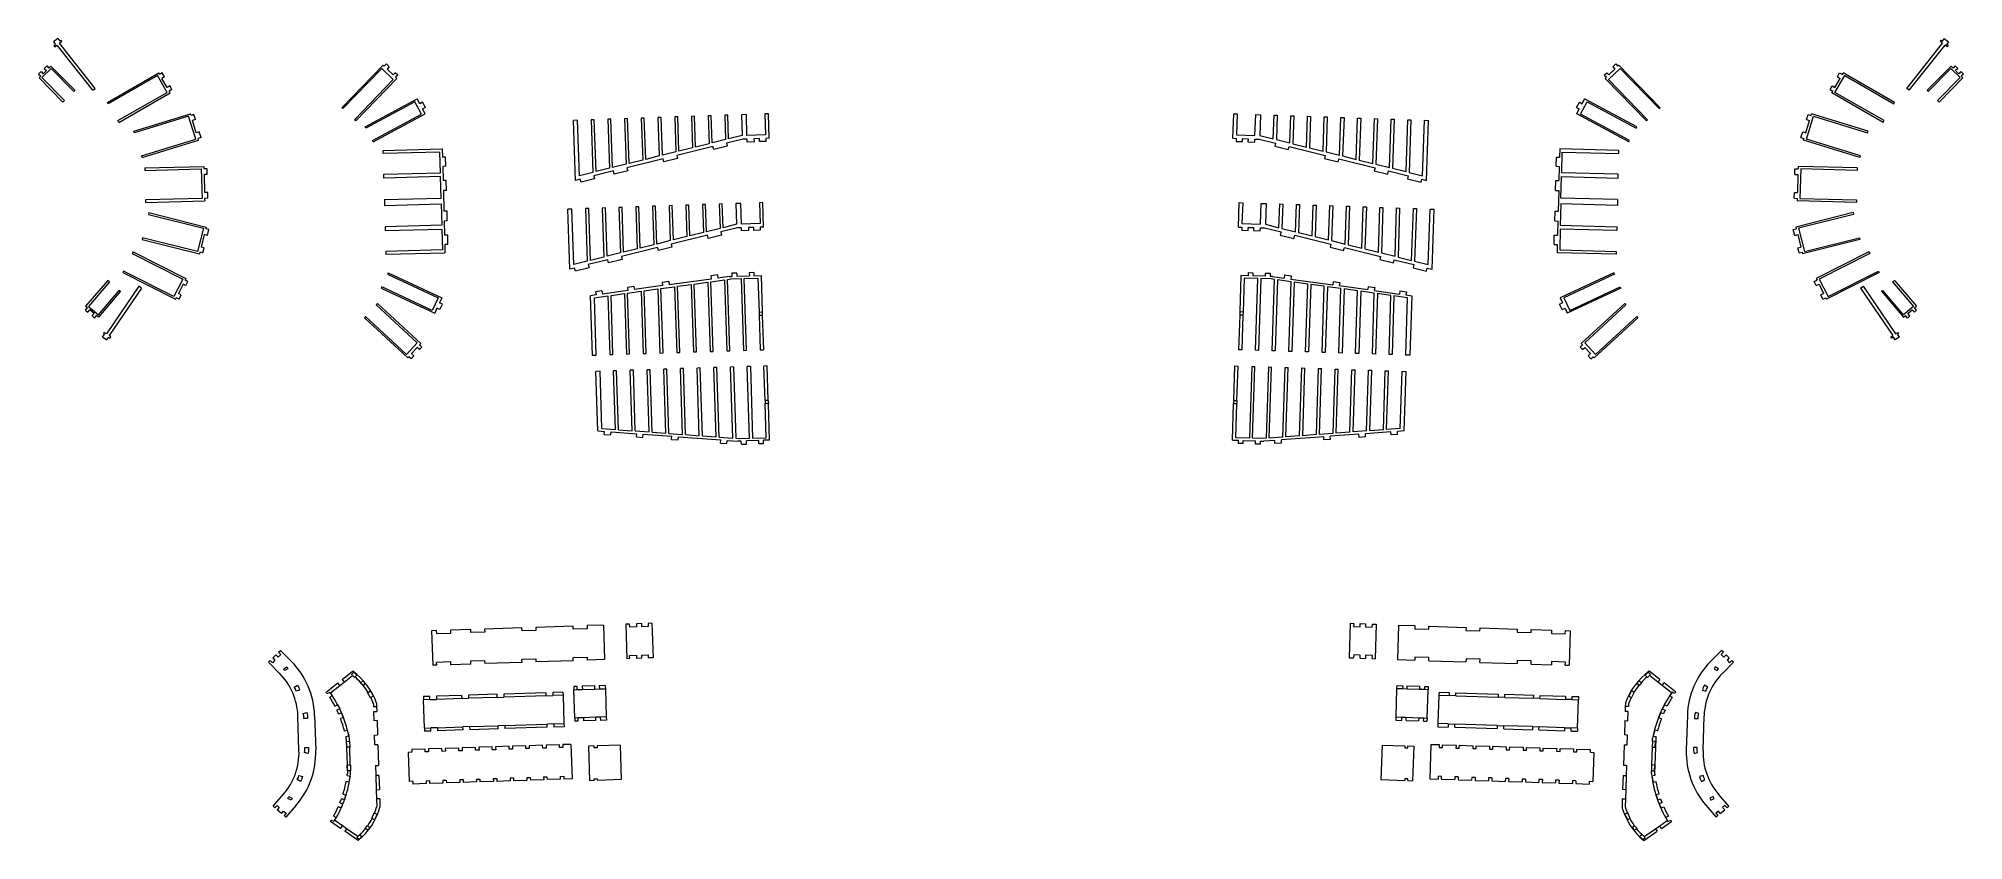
# Model space of a CAD drawing. Header units: millimetres. Extents: x -1239 to 599, y -34 to 732.
import ezdxf

# ---------------------------------------------------------------- set-up
doc = ezdxf.new("R2010")
doc.units = ezdxf.units.MM

msp = doc.modelspace()

# ---------------------------------------------------------------- linework, layer by layer
at = {"color": 7, "linetype": 'Continuous', "lineweight": 15}
for p, q in [((-1220.2, 731.6), (-1224.3, 728.4)), ((-1224.3, 728.4), (-1222.4, 726)), ((-1224, 724.8), (-1222.4, 726)), ((-1224, 724.8), (-1223.1, 723.6)), ((-1223.1, 723.6), (-1221, 725.3)), ((-1186.9, 682.2), (-1221, 725.3)), ((-1220.2, 731.6), (-1218.4, 729.2)), ((-1218.7, 727.1), (-1216.4, 728.9)), ((-1184.5, 684), (-1218.7, 727.1)), ((-1218.4, 729.2), (-1217.3, 730.1)), ((-1216.4, 728.9), (-1217.3, 730.1)), ((544.7, 684), (578.8, 727.1)), ((547, 682.2), (581.2, 725.3)), ((576.5, 728.9), (577.4, 730.1)), ((578.8, 727.1), (576.5, 728.9)), ((578.5, 729.2), (577.4, 730.1)), ((580.4, 731.6), (578.5, 729.2)), ((580.4, 731.6), (584.4, 728.4)), ((583.2, 723.6), (581.2, 725.3)), ((584.4, 728.4), (582.6, 726)), ((584.1, 724.8), (582.6, 726)), ((584.1, 724.8), (583.2, 723.6)), ((-1236.2, 700.1), (-1238.7, 697.7)), ((-1236.2, 700.1), (-1234.1, 698)), ((-1235.4, 694.3), (-1226.6, 702.9)), ((-1231.1, 701), (-1234.1, 698)), ((-1230.8, 705.5), (-1233.3, 703.1)), ((-1233.3, 703.1), (-1231.1, 701)), ((-1230.8, 705.5), (-1228.7, 703.4)), ((-1226.8, 705.2), (-1228.7, 703.4)), ((-1204, 682.2), (-1226.8, 705.2)), ((-1226.6, 702.9), (-1205.1, 681.1)), ((-1172.8, 670.6), (-1123.9, 698.7)), ((-1123.1, 697.4), (-1123.9, 698.7)), ((-1120.5, 698.9), (-1123.1, 697.4)), ((-1118.3, 695), (-1120.5, 698.9)), ((-949.1, 665.6), (-909.7, 706.1)), ((-910.8, 703), (-948.1, 664.7)), ((-900, 692.4), (-910.8, 703)), ((-908.7, 705.2), (-909.7, 706.1)), ((-906.6, 707.3), (-908.7, 705.2)), ((-903.8, 704.6), (-906.6, 707.3)), ((-903.8, 704.6), (-905.9, 702.4)), ((-900.2, 696.9), (-905.9, 702.4)), ((-898.1, 699), (-900.2, 696.9)), ((-895.8, 696.7), (-898.1, 699)), ((255.9, 696.7), (258.3, 699)), ((258.3, 699), (260.4, 696.9)), ((260.1, 692.4), (271, 703)), ((260.4, 696.9), (266.1, 702.4)), ((264, 704.6), (266.8, 707.3)), ((264, 704.6), (266.1, 702.4)), ((266.8, 707.3), (268.9, 705.2)), ((268.9, 705.2), (269.9, 706.1)), ((309.2, 665.6), (269.9, 706.1)), ((271, 703), (308.2, 664.7)), ((478.4, 695), (480.6, 698.9)), ((480.6, 698.9), (483.2, 697.4)), ((483.2, 697.4), (484, 698.7)), ((533, 670.6), (484, 698.7)), ((564.1, 682.2), (587, 705.2)), ((586.8, 702.9), (565.2, 681.1)), ((595.5, 694.3), (586.8, 702.9)), ((587, 705.2), (588.8, 703.4)), ((590.9, 705.5), (588.8, 703.4)), ((590.9, 705.5), (593.4, 703.1)), ((593.4, 703.1), (591.3, 701)), ((591.3, 701), (594.3, 698)), ((596.4, 700.1), (594.3, 698)), ((596.4, 700.1), (598.8, 697.7)), ((-1238.7, 697.7), (-1236.6, 695.6)), ((-1236.6, 695.6), (-1238.2, 694)), ((-1215.4, 670.9), (-1238.2, 694)), ((-1213.8, 672.5), (-1235.4, 694.3)), ((-1204, 682.2), (-1205.1, 681.1)), ((-1186.9, 682.2), (-1184.5, 684)), ((-1125.2, 696.2), (-1172.1, 669.3)), ((-1162.8, 653.2), (-1116, 680.1)), ((-1116, 680.1), (-1125.2, 696.2)), ((-1118.3, 695), (-1120.9, 693.5)), ((-1116, 685), (-1120.9, 693.5)), ((-1113.4, 686.5), (-1116, 685)), ((-1111.3, 682.8), (-1113.9, 681.3)), ((-1112.9, 679.6), (-1113.9, 681.3)), ((-1111.3, 682.8), (-1113.4, 686.5)), ((-937.2, 654.1), (-900, 692.4)), ((-935.9, 652.9), (-896.6, 693.3)), ((-895.8, 696.7), (-897.9, 694.6)), ((-896.6, 693.3), (-897.9, 694.6)), ((255.9, 696.7), (258, 694.6)), ((256.7, 693.3), (258, 694.6)), ((296.1, 652.9), (256.7, 693.3)), ((297.3, 654.1), (260.1, 692.4)), ((471.4, 682.8), (473.5, 686.5)), ((471.4, 682.8), (474, 681.3)), ((473, 679.6), (474, 681.3)), ((473.5, 686.5), (476.1, 685)), ((476.1, 680.1), (485.4, 696.2)), ((476.1, 685), (481, 693.5)), ((523, 653.2), (476.1, 680.1)), ((478.4, 695), (481, 693.5)), ((485.4, 696.2), (532.2, 669.3)), ((547, 682.2), (544.7, 684)), ((564.1, 682.2), (565.2, 681.1)), ((573.9, 672.5), (595.5, 694.3)), ((575.5, 670.9), (598.3, 694)), ((598.8, 697.7), (596.7, 695.6)), ((596.7, 695.6), (598.3, 694)), ((-1213.8, 672.5), (-1215.4, 670.9)), ((-1172.1, 669.3), (-1172.8, 670.6)), ((-1161.9, 651.5), (-1112.9, 679.6)), ((-948.1, 664.7), (-949.1, 665.6)), ((-926.9, 647.3), (-877.1, 673.9)), ((-879.4, 671.3), (-926.3, 646.2)), ((-873.1, 659.5), (-879.4, 671.3)), ((-874.7, 669.4), (-877.1, 673.9)), ((-872, 670.8), (-874.7, 669.4)), ((-869.4, 665.8), (-872, 670.8)), ((-869.4, 665.8), (-872, 664.4)), ((-869.5, 659.8), (-872, 664.4)), ((229.5, 665.8), (232.2, 670.8)), ((229.5, 665.8), (232.1, 664.4)), ((229.7, 659.8), (232.1, 664.4)), ((232.2, 670.8), (234.8, 669.4)), ((233.2, 659.5), (239.5, 671.3)), ((234.8, 669.4), (237.2, 673.9)), ((287, 647.3), (237.2, 673.9)), ((239.5, 671.3), (286.4, 646.2)), ((308.2, 664.7), (309.2, 665.6)), ((522, 651.5), (473, 679.6)), ((532.2, 669.3), (533, 670.6)), ((573.9, 672.5), (575.5, 670.9)), ((-1161.9, 651.5), (-1162.8, 653.2)), ((-1147.6, 643.1), (-1093.6, 659.7)), ((-1095.4, 657.5), (-1147.1, 641.6)), ((-1088.6, 635.5), (-1095.4, 657.5)), ((-1093.1, 658.1), (-1093.6, 659.7)), ((-1090.3, 659), (-1093.1, 658.1)), ((-1090.3, 659), (-1093.1, 658.1)), ((-1088.8, 654.3), (-1091.7, 653.5)), ((-1088.1, 641.6), (-1091.7, 653.5)), ((-1088.8, 654.3), (-1090.3, 659)), ((-1090.3, 659), (-1090.3, 659)), ((-935.9, 652.9), (-937.2, 654.1)), ((-926.3, 646.2), (-926.9, 647.3)), ((-920, 634.4), (-873.1, 659.5)), ((-919.3, 633.1), (-869.5, 659.8)), ((-724.2, 653.6), (-728.1, 653.4)), ((-726.1, 596.2), (-728.1, 653.4)), ((-722.4, 600.7), (-724.2, 653.6)), ((-708.2, 654.1), (-711.1, 654)), ((-711.1, 654), (-709.4, 603.9)), ((-706.5, 604.6), (-708.2, 654.1)), ((-692.3, 654.7), (-695.2, 654.6)), ((-695.2, 654.6), (-693.6, 607.8)), ((-690.7, 608.5), (-692.3, 654.7)), ((-676.3, 655.2), (-679.2, 655.1)), ((-679.2, 655.1), (-677.8, 611.7)), ((-674.9, 612.4), (-676.3, 655.2)), ((-660.4, 655.7), (-663.3, 655.6)), ((-663.3, 655.6), (-661.9, 615.6)), ((-659, 616.3), (-660.4, 655.7)), ((-644.4, 656.3), (-647.4, 656.2)), ((-647.4, 656.2), (-646.1, 619.5)), ((-643.2, 620.2), (-644.4, 656.3)), ((-628.5, 656.8), (-631.4, 656.7)), ((-631.4, 656.7), (-630.3, 623.4)), ((-627.4, 624.1), (-628.5, 656.8)), ((-612.5, 657.4), (-615.5, 657.3)), ((-615.5, 657.3), (-614.4, 627.3)), ((-611.5, 628), (-612.5, 657.4)), ((-596.6, 657.9), (-599.5, 657.8)), ((-599.5, 657.8), (-598.6, 631.2)), ((-595.7, 631.9), (-596.6, 657.9)), ((-580.7, 658.5), (-583.6, 658.4)), ((-583.6, 658.4), (-582.8, 635.1)), ((-579.9, 635.8), (-580.7, 658.5)), ((-563, 659.1), (-567.6, 658.9)), ((-567.6, 658.9), (-566.9, 639)), ((-562.4, 639.1), (-563, 659.1)), ((-542, 659.8), (-545.3, 659.7)), ((-545.3, 659.7), (-544.6, 639.7)), ((-541.3, 636.5), (-542, 659.8)), ((-98.6, 636.5), (-97.8, 659.8)), ((-97.8, 659.8), (-94.6, 659.7)), ((-94.6, 659.7), (-95.2, 639.7)), ((-77.5, 639.1), (-76.8, 659.1)), ((-76.8, 659.1), (-72.2, 658.9)), ((-72.2, 658.9), (-72.9, 639)), ((-60, 635.8), (-59.2, 658.5)), ((-59.2, 658.5), (-56.3, 658.4)), ((-56.3, 658.4), (-57.1, 635.1)), ((-44.1, 631.9), (-43.3, 657.9)), ((-43.3, 657.9), (-40.3, 657.8)), ((-40.3, 657.8), (-41.3, 631.2)), ((-28.3, 628), (-27.3, 657.4)), ((-27.3, 657.4), (-24.4, 657.3)), ((-24.4, 657.3), (-25.4, 627.3)), ((-12.5, 624.1), (-11.4, 656.8)), ((-11.4, 656.8), (-8.5, 656.7)), ((-8.5, 656.7), (-9.6, 623.4)), ((3.3, 620.2), (4.6, 656.3)), ((4.6, 656.3), (7.5, 656.2)), ((7.5, 656.2), (6.2, 619.5)), ((19.2, 616.3), (20.5, 655.7)), ((20.5, 655.7), (23.4, 655.6)), ((23.4, 655.6), (22.1, 615.6)), ((35, 612.4), (36.5, 655.2)), ((36.5, 655.2), (39.4, 655.1)), ((39.4, 655.1), (37.9, 611.7)), ((50.8, 608.5), (52.4, 654.7)), ((52.4, 654.7), (55.3, 654.6)), ((55.3, 654.6), (53.7, 607.8)), ((66.7, 604.6), (68.4, 654.1)), ((68.4, 654.1), (71.3, 654)), ((71.3, 654), (69.6, 603.9)), ((82.5, 600.7), (84.3, 653.6)), ((84.3, 653.6), (88.2, 653.4)), ((86.3, 596.2), (88.2, 653.4)), ((279.4, 633.1), (229.7, 659.8)), ((280.1, 634.4), (233.2, 659.5)), ((286.4, 646.2), (287, 647.3)), ((296.1, 652.9), (297.3, 654.1)), ((448.2, 641.6), (451.8, 653.5)), ((448.8, 635.5), (455.5, 657.5)), ((449, 654.3), (450.4, 659)), ((449, 654.3), (451.8, 653.5)), ((450.4, 659), (453.3, 658.1)), ((450.4, 659), (453.3, 658.1)), ((450.4, 659), (450.4, 659)), ((453.3, 658.1), (453.8, 659.7)), ((507.7, 643.1), (453.8, 659.7)), ((455.5, 657.5), (507.2, 641.6)), ((522, 651.5), (523, 653.2)), ((-1147.1, 641.6), (-1147.6, 643.1)), ((-1140.4, 619.6), (-1088.6, 635.5)), ((-1139.8, 617.9), (-1085.9, 634.5)), ((-1085.2, 642.5), (-1088.1, 641.6)), ((-1085.2, 642.5), (-1088.1, 641.6)), ((-1083.5, 637.1), (-1086.4, 636.2)), ((-1085.9, 634.5), (-1086.4, 636.2)), ((-1083.5, 637.1), (-1085.2, 642.5)), ((-1085.2, 642.5), (-1085.2, 642.5)), ((-919.3, 633.1), (-920, 634.4)), ((-909.7, 624.7), (-853.3, 626.2)), ((-853.3, 626.2), (-853.1, 618.3)), ((-594.9, 628.6), (-629.5, 620)), ((-614.4, 627.3), (-627.4, 624.1)), ((-598.6, 631.2), (-611.5, 628)), ((-582.8, 635.1), (-595.7, 631.9)), ((-594.2, 625.7), (-594.9, 628.6)), ((-581.2, 628.8), (-594.2, 625.7)), ((-566.2, 635.6), (-582, 631.7)), ((-582, 631.7), (-581.2, 628.8)), ((-566.9, 639), (-579.9, 635.8)), ((-562.2, 635.7), (-566.2, 635.6)), ((-544.6, 639.7), (-562.4, 639.1)), ((-562.1, 632.8), (-562.2, 635.7)), ((-555.7, 633), (-562.1, 632.8)), ((-550.6, 636.1), (-555.8, 636)), ((-555.8, 636), (-555.7, 633)), ((-550.5, 633.2), (-550.6, 636.1)), ((-544.4, 633.4), (-550.5, 633.2)), ((-541.3, 636.5), (-544.5, 636.3)), ((-544.5, 636.3), (-544.4, 633.4)), ((-98.6, 636.5), (-95.4, 636.3)), ((-95.4, 636.3), (-95.5, 633.4)), ((-95.5, 633.4), (-89.4, 633.2)), ((-95.2, 639.7), (-77.5, 639.1)), ((-89.4, 633.2), (-89.3, 636.1)), ((-89.3, 636.1), (-84.1, 636)), ((-84.1, 636), (-84.2, 633)), ((-84.2, 633), (-77.7, 632.8)), ((-77.7, 632.8), (-77.6, 635.7)), ((-77.6, 635.7), (-73.6, 635.6)), ((-73.6, 635.6), (-57.9, 631.7)), ((-72.9, 639), (-60, 635.8)), ((-57.9, 631.7), (-58.6, 628.8)), ((-58.6, 628.8), (-45.7, 625.7)), ((-57.1, 635.1), (-44.1, 631.9)), ((-45.7, 625.7), (-45, 628.6)), ((-45, 628.6), (-10.4, 620)), ((-41.3, 631.2), (-28.3, 628)), ((-25.4, 627.3), (-12.5, 624.1)), ((213.4, 626.2), (213.2, 618.3)), ((269.8, 624.7), (213.4, 626.2)), ((279.4, 633.1), (280.1, 634.4)), ((443.7, 637.1), (445.3, 642.5)), ((443.7, 637.1), (446.5, 636.2)), ((445.3, 642.5), (448.2, 641.6)), ((445.3, 642.5), (448.2, 641.6)), ((445.3, 642.5), (445.3, 642.5)), ((446, 634.5), (446.5, 636.2)), ((500, 617.9), (446, 634.5)), ((500.5, 619.6), (448.8, 635.5)), ((507.2, 641.6), (507.7, 643.1)), ((-1139.8, 617.9), (-1140.4, 619.6)), ((-1137.3, 608.2), (-1080.9, 609.6)), ((-1137.3, 608.2), (-1137.2, 605.7)), ((-1137.2, 605.7), (-1083.3, 607.1)), ((-1083.3, 607.1), (-1082.6, 579)), ((-1080.9, 609.6), (-1080.8, 607.3)), ((-1077.8, 607.3), (-1080.8, 607.3)), ((-1077.7, 601.7), (-1077.8, 607.3)), ((-909.6, 621.9), (-909.7, 624.7)), ((-855.7, 623.3), (-909.6, 621.9)), ((-855.1, 603.4), (-855.7, 623.3)), ((-850.1, 618.4), (-853.1, 618.3)), ((-849.8, 609.7), (-852.8, 609.6)), ((-852.8, 609.6), (-852.5, 596)), ((-849.8, 609.7), (-850.1, 618.4)), ((-693.6, 607.8), (-706.5, 604.6)), ((-677.8, 611.7), (-690.7, 608.5)), ((-642.4, 616.9), (-677, 608.3)), ((-677, 608.3), (-676.2, 605.4)), ((-661.9, 615.6), (-674.9, 612.4)), ((-646.1, 619.5), (-659, 616.3)), ((-630.3, 623.4), (-643.2, 620.2)), ((-641.7, 614), (-642.4, 616.9)), ((-628.7, 617.1), (-641.7, 614)), ((-629.5, 620), (-628.7, 617.1)), ((-10.4, 620), (-11.1, 617.1)), ((-11.1, 617.1), (1.8, 614)), ((-9.6, 623.4), (3.3, 620.2)), ((1.8, 614), (2.5, 616.9)), ((2.5, 616.9), (37.1, 608.3)), ((6.2, 619.5), (19.2, 616.3)), ((22.1, 615.6), (35, 612.4)), ((37.1, 608.3), (36.4, 605.4)), ((37.9, 611.7), (50.8, 608.5)), ((53.7, 607.8), (66.7, 604.6)), ((210, 609.7), (210.2, 618.4)), ((210, 609.7), (213, 609.6)), ((210.2, 618.4), (213.2, 618.3)), ((213, 609.6), (212.6, 596)), ((215.3, 603.4), (215.8, 623.3)), ((215.8, 623.3), (269.8, 621.9)), ((269.8, 621.9), (269.8, 624.7)), ((437.8, 601.7), (437.9, 607.3)), ((437.9, 607.3), (440.9, 607.3)), ((441, 609.6), (440.9, 607.3)), ((497.4, 608.2), (441, 609.6)), ((443.4, 607.1), (442.7, 579)), ((497.4, 605.7), (443.4, 607.1)), ((497.4, 608.2), (497.4, 605.7)), ((500, 617.9), (500.5, 619.6)), ((-1077.7, 601.7), (-1080.7, 601.7)), ((-1080.7, 601.7), (-1080.2, 584.7)), ((-909.1, 602), (-855.1, 603.4)), ((-909, 598.4), (-909.1, 602)), ((-855, 599.8), (-909, 598.4)), ((-854.4, 579.4), (-855, 599.8)), ((-849.5, 596), (-852.5, 596)), ((-849.2, 586.6), (-849.5, 596)), ((-721.6, 597.4), (-726.1, 596.2)), ((-709.4, 603.9), (-722.4, 600.7)), ((-720.8, 594.5), (-721.6, 597.4)), ((-707.9, 597.7), (-720.8, 594.5)), ((-689.9, 605.2), (-708.6, 600.5)), ((-708.6, 600.5), (-707.9, 597.7)), ((-689.2, 602.3), (-689.9, 605.2)), ((-676.2, 605.4), (-689.2, 602.3)), ((36.4, 605.4), (49.3, 602.3)), ((49.3, 602.3), (50, 605.2)), ((50, 605.2), (68.8, 600.5)), ((68.8, 600.5), (68, 597.7)), ((68, 597.7), (81, 594.5)), ((69.6, 603.9), (82.5, 600.7)), ((81, 594.5), (81.7, 597.4)), ((81.7, 597.4), (86.3, 596.2)), ((209.4, 586.6), (209.6, 596)), ((209.6, 596), (212.6, 596)), ((214.6, 579.4), (215.1, 599.8)), ((215.1, 599.8), (269.1, 598.4)), ((269.2, 602), (215.3, 603.4)), ((269.1, 598.4), (269.2, 602)), ((437.8, 601.7), (440.8, 601.7)), ((440.8, 601.7), (440.4, 584.7)), ((-1082.6, 579), (-1136.5, 577.6)), ((-1136.5, 577.6), (-1136.4, 575.2)), ((-1136.4, 575.2), (-1080, 576.7)), ((-1077.2, 584.7), (-1080.2, 584.7)), ((-1077.1, 579.1), (-1080.1, 579)), ((-1080.1, 579), (-1080, 576.7)), ((-1077.1, 579.1), (-1077.2, 584.7)), ((-908.5, 578), (-854.4, 579.4)), ((-908.5, 578), (-908.3, 572.4)), ((-908.3, 572.4), (-854.3, 573.8)), ((-854.3, 573.8), (-853.8, 553.4)), ((-849.2, 586.6), (-852.2, 586.5)), ((-852.2, 586.5), (-851.7, 566.8)), ((-697.6, 569.9), (-700.5, 569.8)), ((-700.5, 569.8), (-698.9, 523.1)), ((-696, 523.8), (-697.6, 569.9)), ((-681.7, 570.5), (-684.6, 570.4)), ((-684.6, 570.4), (-683.1, 527)), ((-680.2, 527.7), (-681.7, 570.5)), ((-665.7, 571), (-668.6, 570.9)), ((-668.6, 570.9), (-667.3, 530.9)), ((-664.4, 531.6), (-665.7, 571)), ((-649.8, 571.6), (-652.7, 571.5)), ((-652.7, 571.5), (-651.4, 534.8)), ((-648.5, 535.5), (-649.8, 571.6)), ((-633.8, 572.1), (-636.7, 572)), ((-636.7, 572), (-635.6, 538.7)), ((-632.7, 539.4), (-633.8, 572.1)), ((-617.9, 572.7), (-620.8, 572.6)), ((-620.8, 572.6), (-619.8, 542.6)), ((-616.9, 543.3), (-617.9, 572.7)), ((-601.9, 573.2), (-604.8, 573.1)), ((-604.8, 573.1), (-603.9, 546.5)), ((-601, 547.2), (-601.9, 573.2)), ((-586, 573.7), (-588.9, 573.6)), ((-588.9, 573.6), (-588.1, 550.4)), ((-585.2, 551.1), (-586, 573.7)), ((-568.4, 574.3), (-572.9, 574.2)), ((-572.9, 574.2), (-572.3, 554.3)), ((-567.7, 554.4), (-568.4, 574.3)), ((-547.4, 575), (-550.6, 574.9)), ((-550.6, 574.9), (-549.9, 555)), ((-546.6, 551.7), (-547.4, 575)), ((-93.3, 551.7), (-92.5, 575)), ((-92.5, 575), (-89.2, 574.9)), ((-89.2, 574.9), (-89.9, 555)), ((-72.2, 554.4), (-71.5, 574.3)), ((-71.5, 574.3), (-66.9, 574.2)), ((-66.9, 574.2), (-67.6, 554.3)), ((-54.7, 551.1), (-53.9, 573.7)), ((-53.9, 573.7), (-51, 573.6)), ((-51, 573.6), (-51.8, 550.4)), ((-38.8, 547.2), (-37.9, 573.2)), ((-37.9, 573.2), (-35, 573.1)), ((-35, 573.1), (-35.9, 546.5)), ((-23, 543.3), (-22, 572.7)), ((-22, 572.7), (-19.1, 572.6)), ((-19.1, 572.6), (-20.1, 542.6)), ((-7.2, 539.4), (-6.1, 572.1)), ((-6.1, 572.1), (-3.1, 572)), ((-3.1, 572), (-4.3, 538.7)), ((8.7, 535.5), (9.9, 571.6)), ((9.9, 571.6), (12.8, 571.5)), ((12.8, 571.5), (11.6, 534.8)), ((24.5, 531.6), (25.8, 571)), ((25.8, 571), (28.8, 570.9)), ((28.8, 570.9), (27.4, 530.9)), ((40.3, 527.7), (41.8, 570.5)), ((41.8, 570.5), (44.7, 570.4)), ((44.7, 570.4), (43.2, 527)), ((56.2, 523.8), (57.7, 569.9)), ((57.7, 569.9), (60.6, 569.8)), ((60.6, 569.8), (59.1, 523.1)), ((209.4, 586.6), (212.4, 586.5)), ((212.4, 586.5), (211.9, 566.8)), ((214.4, 573.8), (213.9, 553.4)), ((268.5, 572.4), (214.4, 573.8)), ((268.6, 578), (214.6, 579.4)), ((268.6, 578), (268.5, 572.4)), ((437.2, 579.1), (437.4, 584.7)), ((437.2, 579.1), (440.2, 579)), ((437.4, 584.7), (440.4, 584.7)), ((440.2, 579), (440.1, 576.7)), ((496.6, 575.2), (440.1, 576.7)), ((442.7, 579), (496.6, 577.6)), ((496.6, 577.6), (496.6, 575.2)), ((-1133.4, 565.5), (-1133.8, 563.7)), ((-1133.8, 563.7), (-1081.3, 550.5)), ((-1133.4, 565.5), (-1078.6, 551.7)), ((-1078.6, 551.7), (-1079, 550)), ((-853.8, 553.4), (-907.8, 552)), ((-907.8, 552), (-907.7, 548.4)), ((-848.7, 566.9), (-851.7, 566.8)), ((-848.5, 557.5), (-851.5, 557.4)), ((-851.5, 557.4), (-851.1, 543.8)), ((-848.5, 557.5), (-848.7, 566.9)), ((-729.5, 568.9), (-733.4, 568.7)), ((-731.5, 511.5), (-733.4, 568.7)), ((-727.7, 516), (-729.5, 568.9)), ((-713.5, 569.4), (-716.5, 569.3)), ((-716.5, 569.3), (-714.8, 519.2)), ((-711.9, 519.9), (-713.5, 569.4)), ((-572.3, 554.3), (-585.2, 551.1)), ((-549.9, 555), (-567.7, 554.4)), ((-555.9, 551.4), (-561.1, 551.2)), ((-555.8, 548.4), (-555.9, 551.4)), ((-546.6, 551.7), (-549.8, 551.6)), ((-549.8, 551.6), (-549.7, 548.6)), ((-93.3, 551.7), (-90, 551.6)), ((-90, 551.6), (-90.1, 548.6)), ((-89.9, 555), (-72.2, 554.4)), ((-84.1, 548.4), (-84, 551.4)), ((-84, 551.4), (-78.8, 551.2)), ((-67.6, 554.3), (-54.7, 551.1)), ((72, 519.9), (73.7, 569.4)), ((73.7, 569.4), (76.6, 569.3)), ((76.6, 569.3), (74.9, 519.2)), ((87.8, 516), (89.6, 568.9)), ((89.6, 568.9), (93.5, 568.7)), ((91.6, 511.5), (93.5, 568.7)), ((208.6, 557.5), (208.9, 566.9)), ((208.6, 557.5), (211.6, 557.4)), ((208.9, 566.9), (211.9, 566.8)), ((211.6, 557.4), (211.2, 543.8)), ((213.9, 553.4), (267.9, 552)), ((267.9, 552), (267.8, 548.4)), ((493.5, 565.5), (438.8, 551.7)), ((438.8, 551.7), (439.2, 550)), ((493.9, 563.7), (441.4, 550.5)), ((493.5, 565.5), (493.9, 563.7)), ((-1139.4, 541.4), (-1139.8, 539.9)), ((-1139.8, 539.9), (-1085, 526.1)), ((-1086.9, 528.3), (-1139.4, 541.4)), ((-1081.3, 550.5), (-1086.9, 528.3)), ((-1080.4, 544.5), (-1083.4, 532.5)), ((-1077.5, 543.7), (-1080.4, 544.5)), ((-1077.5, 543.7), (-1080.4, 544.5)), ((-1076.1, 549.3), (-1079, 550)), ((-1077.5, 543.7), (-1076.1, 549.3)), ((-1077.5, 543.7), (-1077.5, 543.7)), ((-907.7, 548.4), (-853.7, 549.8)), ((-853.7, 549.8), (-853.2, 529.9)), ((-848.1, 543.8), (-851.1, 543.8)), ((-850.9, 535.1), (-850.7, 527.2)), ((-847.9, 535.1), (-850.9, 535.1)), ((-847.9, 535.1), (-848.1, 543.8)), ((-651.4, 534.8), (-664.4, 531.6)), ((-635.6, 538.7), (-648.5, 535.5)), ((-600.2, 543.8), (-634.8, 535.3)), ((-634.8, 535.3), (-634.1, 532.4)), ((-619.8, 542.6), (-632.7, 539.4)), ((-603.9, 546.5), (-616.9, 543.3)), ((-588.1, 550.4), (-601, 547.2)), ((-599.5, 540.9), (-600.2, 543.8)), ((-586.6, 544.1), (-599.5, 540.9)), ((-571.6, 550.9), (-587.3, 547)), ((-587.3, 547), (-586.6, 544.1)), ((-567.6, 551), (-571.6, 550.9)), ((-567.5, 548), (-567.6, 551)), ((-561, 548.3), (-567.5, 548)), ((-561.1, 551.2), (-561, 548.3)), ((-549.7, 548.6), (-555.8, 548.4)), ((-90.1, 548.6), (-84.1, 548.4)), ((-78.8, 551.2), (-78.9, 548.3)), ((-78.9, 548.3), (-72.4, 548)), ((-72.4, 548), (-72.3, 551)), ((-72.3, 551), (-68.3, 550.9)), ((-68.3, 550.9), (-52.6, 547)), ((-52.6, 547), (-53.3, 544.1)), ((-53.3, 544.1), (-40.4, 540.9)), ((-51.8, 550.4), (-38.8, 547.2)), ((-40.4, 540.9), (-39.6, 543.8)), ((-39.6, 543.8), (-5.1, 535.3)), ((-35.9, 546.5), (-23, 543.3)), ((-20.1, 542.6), (-7.2, 539.4)), ((-5.1, 535.3), (-5.8, 532.4)), ((-4.3, 538.7), (8.7, 535.5)), ((11.6, 534.8), (24.5, 531.6)), ((208, 535.1), (208.2, 543.8)), ((208, 535.1), (211, 535.1)), ((208.2, 543.8), (211.2, 543.8)), ((211, 535.1), (210.8, 527.2)), ((213.9, 549.8), (213.4, 529.9)), ((267.8, 548.4), (213.9, 549.8)), ((436.3, 549.3), (439.2, 550)), ((437.7, 543.7), (436.3, 549.3)), ((437.7, 543.7), (440.6, 544.5)), ((437.7, 543.7), (440.6, 544.5)), ((437.7, 543.7), (437.7, 543.7)), ((440.6, 544.5), (443.6, 532.5)), ((441.4, 550.5), (447, 528.3)), ((499.9, 539.9), (445.2, 526.1)), ((447, 528.3), (499.5, 541.4)), ((499.5, 541.4), (499.9, 539.9)), ((-1148.4, 528.1), (-1149.2, 526.3)), ((-1149.2, 526.3), (-1101, 502)), ((-1148.4, 528.1), (-1098, 502.6)), ((-1084.6, 527.7), (-1085, 526.1)), ((-1081.7, 527), (-1084.6, 527.7)), ((-1081.7, 527), (-1084.6, 527.7)), ((-1080.5, 531.8), (-1083.4, 532.5)), ((-1081.7, 527), (-1080.5, 531.8)), ((-1081.7, 527), (-1081.7, 527)), ((-853.2, 529.9), (-907.2, 528.5)), ((-907.2, 528.5), (-907.1, 525.7)), ((-907.1, 525.7), (-850.7, 527.2)), ((-714.8, 519.2), (-727.7, 516)), ((-695.2, 520.4), (-713.9, 515.8)), ((-713.9, 515.8), (-713.2, 512.9)), ((-698.9, 523.1), (-711.9, 519.9)), ((-683.1, 527), (-696, 523.8)), ((-694.5, 517.5), (-695.2, 520.4)), ((-681.6, 520.7), (-694.5, 517.5)), ((-647.7, 532.1), (-682.3, 523.6)), ((-682.3, 523.6), (-681.6, 520.7)), ((-667.3, 530.9), (-680.2, 527.7)), ((-647, 529.2), (-647.7, 532.1)), ((-634.1, 532.4), (-647, 529.2)), ((-5.8, 532.4), (7.1, 529.2)), ((7.1, 529.2), (7.8, 532.1)), ((7.8, 532.1), (42.4, 523.6)), ((27.4, 530.9), (40.3, 527.7)), ((42.4, 523.6), (41.7, 520.7)), ((41.7, 520.7), (54.6, 517.5)), ((43.2, 527), (56.2, 523.8)), ((54.6, 517.5), (55.3, 520.4)), ((55.3, 520.4), (74.1, 515.8)), ((59.1, 523.1), (72, 519.9)), ((74.1, 515.8), (73.4, 512.9)), ((74.9, 519.2), (87.8, 516)), ((267.2, 525.7), (210.8, 527.2)), ((213.4, 529.9), (267.3, 528.5)), ((267.3, 528.5), (267.2, 525.7)), ((440.7, 531.8), (443.6, 532.5)), ((441.9, 527), (440.7, 531.8)), ((441.9, 527), (444.8, 527.7)), ((441.9, 527), (444.8, 527.7)), ((441.9, 527), (441.9, 527)), ((444.8, 527.7), (445.2, 526.1)), ((508.5, 528.1), (458.1, 502.6)), ((509.4, 526.3), (461.2, 502)), ((508.5, 528.1), (509.4, 526.3)), ((-1172.6, 500.8), (-1193.7, 476.1)), ((-1170.9, 499.3), (-1190.8, 476)), ((-1170.9, 499.3), (-1172.6, 500.8)), ((-1157.6, 509.7), (-1158.3, 508.4)), ((-1158.3, 508.4), (-1107.9, 483)), ((-1109.4, 485.4), (-1157.6, 509.7)), ((-1101, 502), (-1109.4, 485.4)), ((-1100.7, 497.1), (-1105.2, 488.3)), ((-1098.1, 495.8), (-1100.7, 497.1)), ((-1098, 502.6), (-1098.8, 500.9)), ((-1096.2, 499.6), (-1098.8, 500.9)), ((-1096.1, 499.8), (-1098.7, 501.1)), ((-1098.1, 495.8), (-1096.2, 499.6)), ((-1096.2, 499.6), (-1096.1, 499.8)), ((-904.8, 508), (-905.4, 506.7)), ((-905.4, 506.7), (-857.2, 484.1)), ((-904.8, 508), (-853.7, 484.1)), ((-726.9, 512.6), (-731.5, 511.5)), ((-726.2, 509.7), (-726.9, 512.6)), ((-713.2, 512.9), (-726.2, 509.7)), ((-637, 499.6), (-643.3, 498.7)), ((-643.3, 498.7), (-642.9, 495.8)), ((-637, 499.6), (-636.6, 496.6)), ((-596.5, 502.1), (-636.6, 496.6)), ((-628.6, 495.2), (-615.6, 496.9)), ((-615.6, 496.9), (-613.6, 432.5)), ((-612.7, 497.3), (-599.7, 499.1)), ((-610.6, 432.6), (-612.7, 497.3)), ((-599.7, 499.1), (-597.6, 433)), ((-590.7, 506), (-596.9, 505.1)), ((-596.9, 505.1), (-596.5, 502.1)), ((-596.8, 499.5), (-583.8, 501.3)), ((-594.7, 433.1), (-596.8, 499.5)), ((-590.7, 506), (-590.3, 503)), ((-579.1, 504.5), (-590.3, 503)), ((-583.8, 501.3), (-581.7, 433.5)), ((-580.9, 501.7), (-577.7, 502.2)), ((-578.8, 433.6), (-580.9, 501.7)), ((-579.1, 504.5), (-576.9, 504.6)), ((-577.7, 502.2), (-567.9, 502.5)), ((-572.1, 507.8), (-577, 507.6)), ((-577, 507.6), (-576.9, 504.6)), ((-577, 507.6), (-576.9, 504.6)), ((-577, 507.6), (-577, 507.6)), ((-572.1, 507.8), (-572, 504.8)), ((-572, 504.8), (-560.1, 505.1)), ((-567.9, 502.5), (-565.7, 434)), ((-565, 502.6), (-552, 503)), ((-562.8, 434.1), (-565, 502.6)), ((-555.9, 508.3), (-560.2, 508.1)), ((-560.2, 508.1), (-560.1, 505.1)), ((-560.2, 508.1), (-560.1, 505.1)), ((-560.2, 508.1), (-560.2, 508.1)), ((-555.9, 508.3), (-555.8, 505.3)), ((-555.8, 505.3), (-549, 505.5)), ((-552, 503), (-550.9, 470.6)), ((-549, 505.5), (-547.9, 470.7)), ((-90.9, 505.5), (-92, 470.7)), ((-84.1, 505.3), (-90.9, 505.5)), ((-87.9, 503), (-88.9, 470.6)), ((-74.9, 502.6), (-87.9, 503)), ((-84, 508.3), (-84.1, 505.3)), ((-84, 508.3), (-79.6, 508.1)), ((-79.6, 508.1), (-79.7, 505.1)), ((-79.6, 508.1), (-79.7, 505.1)), ((-67.9, 504.8), (-79.7, 505.1)), ((-79.6, 508.1), (-79.6, 508.1)), ((-77.1, 434.1), (-74.9, 502.6)), ((-72, 502.5), (-74.1, 434)), ((-62.2, 502.2), (-72, 502.5)), ((-67.8, 507.8), (-67.9, 504.8)), ((-67.8, 507.8), (-62.9, 507.6)), ((-62.9, 507.6), (-63, 504.6)), ((-62.9, 507.6), (-63, 504.6)), ((-60.8, 504.5), (-63, 504.6)), ((-62.9, 507.6), (-62.9, 507.6)), ((-58.9, 501.7), (-62.2, 502.2)), ((-61.1, 433.6), (-58.9, 501.7)), ((-60.8, 504.5), (-49.6, 503)), ((-56, 501.3), (-58.2, 433.5)), ((-43, 499.5), (-56, 501.3)), ((-49.2, 506), (-49.6, 503)), ((-49.2, 506), (-42.9, 505.1)), ((-45.2, 433.1), (-43, 499.5)), ((-42.9, 505.1), (-43.3, 502.1)), ((-43.3, 502.1), (-3.3, 496.6)), ((-40.1, 499.1), (-42.3, 433)), ((-27.2, 497.3), (-40.1, 499.1)), ((-29.2, 432.6), (-27.2, 497.3)), ((-24.2, 496.9), (-26.3, 432.5)), ((-11.3, 495.2), (-24.2, 496.9)), ((-2.9, 499.6), (-3.3, 496.6)), ((-2.9, 499.6), (3.4, 498.7)), ((3.4, 498.7), (3, 495.8)), ((73.4, 512.9), (86.3, 509.7)), ((86.3, 509.7), (87, 512.6)), ((87, 512.6), (91.6, 511.5)), ((265, 508), (213.8, 484.1)), ((265.6, 506.7), (217.4, 484.1)), ((265, 508), (265.6, 506.7)), ((456.2, 499.8), (458.9, 501.1)), ((456.3, 499.6), (456.2, 499.8)), ((456.3, 499.6), (459, 500.9)), ((458.2, 495.8), (456.3, 499.6)), ((458.1, 502.6), (459, 500.9)), ((458.2, 495.8), (460.9, 497.1)), ((460.9, 497.1), (465.3, 488.3)), ((461.2, 502), (469.5, 485.4)), ((518.4, 508.4), (468, 483)), ((469.5, 485.4), (517.7, 509.7)), ((517.7, 509.7), (518.4, 508.4)), ((531.1, 499.3), (532.8, 500.8)), ((531.1, 499.3), (551, 476)), ((532.8, 500.8), (553.8, 476.1)), ((-1181.5, 468), (-1161.6, 491.3)), ((-1160.5, 490.4), (-1181.5, 465.7)), ((-1142.8, 495.2), (-1173.7, 449.8)), ((-1140.4, 493.5), (-1171.2, 448.1)), ((-1160.5, 490.4), (-1161.6, 491.3)), ((-1140.4, 493.5), (-1142.8, 495.2)), ((-1107.2, 484.3), (-1107.9, 483)), ((-1104.5, 483), (-1107.2, 484.3)), ((-1102.5, 487), (-1105.2, 488.3)), ((-1104.5, 483), (-1102.5, 487)), ((-915.2, 478.7), (-916.4, 477.4)), ((-915.2, 478.7), (-873.7, 440.5)), ((-911.1, 494.6), (-911.6, 493.5)), ((-911.6, 493.5), (-860.5, 469.5)), ((-862.9, 472), (-911.1, 494.6)), ((-857.2, 484.1), (-862.9, 472)), ((-853.7, 484.1), (-855.9, 479.3)), ((-853.2, 478.1), (-855.9, 479.3)), ((-855.6, 472.9), (-853.2, 478.1)), ((-706.5, 487), (-712, 486.2)), ((-712, 486.2), (-710.2, 429.4)), ((-708.1, 484.2), (-695.1, 486)), ((-706.3, 429.6), (-708.1, 484.2)), ((-700.8, 490.8), (-706.9, 490)), ((-706.9, 490), (-706.5, 487)), ((-700.8, 490.8), (-700.4, 487.8)), ((-676.2, 491.2), (-700.4, 487.8)), ((-695.1, 486), (-693.3, 430)), ((-692.2, 486.4), (-679.2, 488.2)), ((-690.4, 430.1), (-692.2, 486.4)), ((-679.2, 488.2), (-677.3, 430.5)), ((-670.4, 495), (-676.6, 494.1)), ((-676.6, 494.1), (-676.2, 491.2)), ((-676.3, 488.6), (-663.3, 490.4)), ((-674.4, 430.6), (-676.3, 488.6)), ((-670.4, 495), (-669.9, 492)), ((-642.9, 495.8), (-669.9, 492)), ((-663.3, 490.4), (-661.4, 431)), ((-660.4, 490.8), (-647.4, 492.6)), ((-658.5, 431.1), (-660.4, 490.8)), ((-647.4, 492.6), (-645.5, 431.5)), ((-644.5, 493), (-631.5, 494.8)), ((-642.5, 431.6), (-644.5, 493)), ((-631.5, 494.8), (-629.5, 432)), ((-626.6, 432.1), (-628.6, 495.2)), ((-13.3, 432.1), (-11.3, 495.2)), ((-8.4, 494.8), (-10.4, 432)), ((4.6, 493), (-8.4, 494.8)), ((2.7, 431.6), (4.6, 493)), ((3, 495.8), (30.1, 492)), ((7.5, 492.6), (5.6, 431.5)), ((20.5, 490.8), (7.5, 492.6)), ((18.6, 431.1), (20.5, 490.8)), ((23.4, 490.4), (21.5, 431)), ((36.4, 488.6), (23.4, 490.4)), ((30.5, 495), (30.1, 492)), ((30.5, 495), (36.8, 494.1)), ((34.6, 430.6), (36.4, 488.6)), ((36.8, 494.1), (36.4, 491.2)), ((36.4, 491.2), (60.5, 487.8)), ((39.3, 488.2), (37.5, 430.5)), ((52.3, 486.4), (39.3, 488.2)), ((50.5, 430.1), (52.3, 486.4)), ((55.2, 486), (53.4, 430)), ((68.2, 484.2), (55.2, 486)), ((60.9, 490.8), (60.5, 487.8)), ((60.9, 490.8), (67, 490)), ((66.5, 429.6), (68.2, 484.2)), ((67, 490), (66.6, 487)), ((66.6, 487), (72.1, 486.2)), ((72.1, 486.2), (70.3, 429.4)), ((213.3, 478.1), (216, 479.3)), ((215.7, 472.9), (213.3, 478.1)), ((213.8, 484.1), (216, 479.3)), ((217.4, 484.1), (223, 472)), ((271.8, 493.5), (220.6, 469.5)), ((223, 472), (271.2, 494.6)), ((275.4, 478.7), (233.8, 440.5)), ((271.2, 494.6), (271.8, 493.5)), ((275.4, 478.7), (276.6, 477.4)), ((462.6, 487), (465.3, 488.3)), ((464.7, 483), (462.6, 487)), ((464.7, 483), (467.3, 484.3)), ((467.3, 484.3), (468, 483)), ((500.5, 493.5), (502.9, 495.2)), ((500.5, 493.5), (531.4, 448.1)), ((502.9, 495.2), (533.8, 449.8)), ((520.6, 490.4), (521.7, 491.3)), ((520.6, 490.4), (541.7, 465.7)), ((541.6, 468), (521.7, 491.3)), ((-1193.9, 472.4), (-1192, 474.6)), ((-1193.9, 472.4), (-1191.7, 470.5)), ((-1192, 474.6), (-1193.7, 476.1)), ((-1191.7, 470.5), (-1189.8, 472.7)), ((-1190.8, 476), (-1181.5, 468)), ((-1185.6, 469.2), (-1189.8, 472.7)), ((-1187.6, 466.9), (-1185.6, 469.2)), ((-1187.6, 466.9), (-1185.2, 464.9)), ((-1185.2, 464.9), (-1183.3, 467.2)), ((-1181.5, 465.7), (-1183.3, 467.2)), ((-926.7, 466.2), (-927.6, 465.2)), ((-927.6, 465.2), (-886.1, 427)), ((-887.4, 430), (-926.7, 466.2)), ((-916.4, 477.4), (-877.1, 441.2)), ((-858.3, 474.2), (-860.5, 469.5)), ((-855.6, 472.9), (-858.3, 474.2)), ((-550.9, 470.6), (-547.9, 470.7)), ((-550.9, 470.6), (-550.8, 467.6)), ((-550.8, 467.6), (-547.8, 467.7)), ((-550.8, 467.6), (-547.8, 467.7)), ((-550.8, 467.6), (-549.8, 434.5)), ((-550.8, 467.6), (-550.8, 467.6)), ((-547.9, 470.7), (-547.8, 467.7)), ((-547.8, 467.7), (-546.7, 434.6)), ((-547.8, 467.7), (-547.8, 467.7)), ((-92.1, 467.7), (-93.1, 434.6)), ((-92, 470.7), (-92.1, 467.7)), ((-89, 467.6), (-92.1, 467.7)), ((-92.1, 467.7), (-92.1, 467.7)), ((-89, 467.6), (-92.1, 467.7)), ((-88.9, 470.6), (-92, 470.7)), ((-89, 467.6), (-90.1, 434.5)), ((-88.9, 470.6), (-89, 467.6)), ((-89, 467.6), (-89, 467.6)), ((215.7, 472.9), (218.5, 474.2)), ((218.5, 474.2), (220.6, 469.5)), ((276.6, 477.4), (237.3, 441.2)), ((287.8, 465.2), (246.2, 427)), ((247.5, 430), (286.9, 466.2)), ((286.9, 466.2), (287.8, 465.2)), ((551, 476), (541.6, 468)), ((541.7, 465.7), (543.4, 467.2)), ((545.4, 464.9), (543.4, 467.2)), ((547.7, 466.9), (545.4, 464.9)), ((545.8, 469.2), (549.9, 472.7)), ((547.7, 466.9), (545.8, 469.2)), ((551.9, 470.5), (549.9, 472.7)), ((554.1, 472.4), (551.9, 470.5)), ((552.1, 474.6), (553.8, 476.1)), ((554.1, 472.4), (552.1, 474.6)), ((-1177.5, 446.9), (-1175.8, 449.3)), ((-1177.5, 446.9), (-1173.4, 444.1)), ((-1175.9, 451.2), (-1176.7, 450)), ((-1176.7, 450), (-1175.8, 449.3)), ((-1173.7, 449.8), (-1175.9, 451.2)), ((-1173.4, 444.1), (-1171.7, 446.6)), ((-1171.7, 446.6), (-1170.3, 445.6)), ((-1169.5, 446.9), (-1171.2, 448.1)), ((-1170.3, 445.6), (-1169.5, 446.9)), ((-877.1, 441.2), (-887.4, 430)), ((237.3, 441.2), (247.5, 430)), ((529.6, 446.9), (531.4, 448.1)), ((530.5, 445.6), (529.6, 446.9)), ((531.9, 446.6), (530.5, 445.6)), ((533.5, 444.1), (531.9, 446.6)), ((537.6, 446.9), (533.5, 444.1)), ((533.8, 449.8), (536, 451.2)), ((536.9, 450), (535.9, 449.3)), ((537.6, 446.9), (535.9, 449.3)), ((536, 451.2), (536.9, 450)), ((-885.2, 428), (-886.1, 427)), ((-883, 426), (-885.2, 428)), ((-883, 426), (-880.3, 428.8)), ((-877.1, 436.7), (-882.5, 430.9)), ((-880.3, 428.8), (-882.5, 430.9)), ((-874.9, 434.7), (-877.1, 436.7)), ((-873.7, 440.5), (-874.9, 439.2)), ((-872.7, 437.1), (-874.9, 439.2)), ((-874.9, 434.7), (-872.7, 437.1)), ((-710.2, 429.4), (-706.3, 429.6)), ((-693.3, 430), (-690.4, 430.1)), ((-677.3, 430.5), (-674.4, 430.6)), ((-661.4, 431), (-658.5, 431.1)), ((-645.5, 431.5), (-642.5, 431.6)), ((-629.5, 432), (-626.6, 432.1)), ((-613.6, 432.5), (-610.6, 432.6)), ((-597.6, 433), (-594.7, 433.1)), ((-581.7, 433.5), (-578.8, 433.6)), ((-565.7, 434), (-562.8, 434.1)), ((-549.8, 434.5), (-546.7, 434.6)), ((-90.1, 434.5), (-93.1, 434.6)), ((-74.1, 434), (-77.1, 434.1)), ((-58.2, 433.5), (-61.1, 433.6)), ((-42.3, 433), (-45.2, 433.1)), ((-26.3, 432.5), (-29.2, 432.6)), ((-10.4, 432), (-13.3, 432.1)), ((5.6, 431.5), (2.7, 431.6)), ((21.5, 431), (18.6, 431.1)), ((37.5, 430.5), (34.6, 430.6)), ((53.4, 430), (50.5, 430.1)), ((70.3, 429.4), (66.5, 429.6)), ((232.8, 437.1), (235, 439.2)), ((235.1, 434.7), (232.8, 437.1)), ((233.8, 440.5), (235, 439.2)), ((235.1, 434.7), (237.3, 436.7)), ((237.3, 436.7), (242.7, 430.9)), ((240.4, 428.8), (242.7, 430.9)), ((243.1, 426), (240.4, 428.8)), ((243.1, 426), (245.3, 428)), ((245.3, 428), (246.2, 427)), ((-702.7, 414.1), (-706.6, 414)), ((-704.8, 357.2), (-706.6, 414)), ((-701, 359.5), (-702.7, 414.1)), ((-686.8, 414.6), (-689.7, 414.5)), ((-687.9, 358.5), (-689.7, 414.5)), ((-685, 358.3), (-686.8, 414.6)), ((-670.8, 415.1), (-673.8, 415)), ((-671.9, 357.3), (-673.8, 415)), ((-669, 357.1), (-670.8, 415.1)), ((-654.9, 415.6), (-657.8, 415.5)), ((-655.9, 356.2), (-657.8, 415.5)), ((-653, 355.9), (-654.9, 415.6)), ((-639, 416.1), (-641.9, 416.1)), ((-639.9, 355), (-641.9, 416.1)), ((-637, 354.8), (-639, 416.1)), ((-623, 416.7), (-625.9, 416.6)), ((-623.9, 353.8), (-625.9, 416.6)), ((-621, 353.6), (-623, 416.7)), ((-607.1, 417.2), (-610, 417.1)), ((-607.9, 352.6), (-610, 417.1)), ((-605, 352.4), (-607.1, 417.2)), ((-591.1, 417.7), (-594, 417.6)), ((-591.9, 351.5), (-594, 417.6)), ((-589, 351.3), (-591.1, 417.7)), ((-575.2, 418.2), (-578.1, 418.1)), ((-575.9, 350.3), (-578.1, 418.1)), ((-575.2, 418.2), (-573, 350.1)), ((-559.2, 418.7), (-562.1, 418.6)), ((-560, 350.2), (-562.1, 418.6)), ((-559.2, 418.7), (-557, 350.3)), ((-543.1, 419.2), (-546.2, 419.1)), ((-545.1, 386.2), (-546.2, 419.1)), ((-542.1, 386.3), (-543.1, 419.2)), ((-97.8, 386.3), (-96.7, 419.2)), ((-96.7, 419.2), (-93.7, 419.1)), ((-94.7, 386.2), (-93.7, 419.1)), ((-80.6, 418.7), (-82.8, 350.3)), ((-80.6, 418.7), (-77.7, 418.6)), ((-79.9, 350.2), (-77.7, 418.6)), ((-64.7, 418.2), (-66.9, 350.1)), ((-64.7, 418.2), (-61.8, 418.1)), ((-63.9, 350.3), (-61.8, 418.1)), ((-50.9, 351.3), (-48.7, 417.7)), ((-48.7, 417.7), (-45.8, 417.6)), ((-47.9, 351.5), (-45.8, 417.6)), ((-34.9, 352.4), (-32.8, 417.2)), ((-32.8, 417.2), (-29.9, 417.1)), ((-31.9, 352.6), (-29.9, 417.1)), ((-18.9, 353.6), (-16.9, 416.7)), ((-16.9, 416.7), (-13.9, 416.6)), ((-15.9, 353.8), (-13.9, 416.6)), ((-2.9, 354.8), (-0.9, 416.1)), ((-0.9, 416.1), (2, 416.1)), ((0.1, 355), (2, 416.1)), ((13.1, 355.9), (15, 415.6)), ((15, 415.6), (18, 415.5)), ((16.1, 356.2), (18, 415.5)), ((29.1, 357.1), (31, 415.1)), ((31, 415.1), (33.9, 415)), ((32.1, 357.3), (33.9, 415)), ((45.1, 358.3), (46.9, 414.6)), ((46.9, 414.6), (49.8, 414.5)), ((48.1, 358.5), (49.8, 414.5)), ((61.1, 359.5), (62.9, 414.1)), ((62.9, 414.1), (66.7, 414)), ((64.9, 357.2), (66.7, 414)), ((-542.1, 386.3), (-545.1, 386.2)), ((-545.1, 386.2), (-545, 383.2)), ((-542.1, 386.3), (-542, 383.3)), ((-97.8, 386.3), (-97.9, 383.3)), ((-97.8, 386.3), (-94.7, 386.2)), ((-94.7, 386.2), (-94.8, 383.2)), ((-542, 383.3), (-545, 383.2)), ((-542, 383.3), (-545, 383.2)), ((-544, 350.7), (-545, 383.2)), ((-545, 383.2), (-545, 383.2)), ((-540.9, 348.4), (-542, 383.3)), ((-542, 383.3), (-542, 383.3)), ((-99, 348.4), (-97.9, 383.3)), ((-97.9, 383.3), (-94.8, 383.2)), ((-97.9, 383.3), (-94.8, 383.2)), ((-97.9, 383.3), (-97.9, 383.3)), ((-95.9, 350.7), (-94.8, 383.2)), ((-94.8, 383.2), (-94.8, 383.2)), ((-704.8, 357.2), (-698.3, 356.7)), ((-701, 359.5), (-687.9, 358.5)), ((-698.6, 353.7), (-698.3, 356.7)), ((-698.6, 353.7), (-692.3, 353.3)), ((-692.3, 353.3), (-692.1, 356.2)), ((-692.1, 356.2), (-667.7, 354.5)), ((-685, 358.3), (-671.9, 357.3)), ((-669, 357.1), (-655.9, 356.2)), ((-668, 351.5), (-667.7, 354.5)), ((-668, 351.5), (-661.7, 351)), ((-661.7, 351), (-661.4, 354)), ((-661.4, 354), (-634.2, 352)), ((-653, 355.9), (-639.9, 355)), ((-637, 354.8), (-623.9, 353.8)), ((-634.4, 349), (-634.2, 352)), ((-628.1, 348.6), (-627.9, 351.6)), ((-627.9, 351.6), (-587.5, 348.6)), ((-621, 353.6), (-607.9, 352.6)), ((-605, 352.4), (-591.9, 351.5)), ((-589, 351.3), (-575.9, 350.3)), ((-573, 350.1), (-569.7, 349.9)), ((-569.7, 349.9), (-560, 350.2)), ((-557, 350.3), (-544, 350.7)), ((-82.8, 350.3), (-95.9, 350.7)), ((-70.1, 349.9), (-79.9, 350.2)), ((-66.9, 350.1), (-70.1, 349.9)), ((-50.9, 351.3), (-63.9, 350.3)), ((-11.9, 351.6), (-52.3, 348.6)), ((-34.9, 352.4), (-47.9, 351.5)), ((-18.9, 353.6), (-31.9, 352.6)), ((-2.9, 354.8), (-15.9, 353.8)), ((-11.7, 348.6), (-11.9, 351.6)), ((21.6, 354), (-5.7, 352)), ((-5.4, 349), (-5.7, 352)), ((13.1, 355.9), (0.1, 355)), ((29.1, 357.1), (16.1, 356.2)), ((21.8, 351), (21.6, 354)), ((28.1, 351.5), (21.8, 351)), ((52.2, 356.2), (27.9, 354.5)), ((28.1, 351.5), (27.9, 354.5)), ((45.1, 358.3), (32.1, 357.3)), ((61.1, 359.5), (48.1, 358.5)), ((52.4, 353.3), (52.2, 356.2)), ((58.7, 353.7), (52.4, 353.3)), ((64.9, 357.2), (58.5, 356.7)), ((58.7, 353.7), (58.5, 356.7)), ((-634.4, 349), (-628.1, 348.6)), ((-587.8, 345.6), (-587.5, 348.6)), ((-587.8, 345.6), (-581.5, 345.1)), ((-581.5, 345.1), (-581.2, 348.1)), ((-581.2, 348.1), (-571, 347.4)), ((-567.8, 347.5), (-571, 347.4)), ((-567.7, 344.5), (-567.8, 347.5)), ((-567.7, 344.5), (-562.8, 344.6)), ((-551.1, 348), (-562.9, 347.6)), ((-562.8, 344.6), (-562.9, 347.6)), ((-562.8, 344.6), (-562.9, 347.6)), ((-562.9, 347.6), (-562.9, 347.6)), ((-562.8, 344.6), (-562.8, 344.6)), ((-551, 345), (-551.1, 348)), ((-551, 345), (-546.6, 345.2)), ((-540.9, 348.4), (-546.7, 348.2)), ((-546.6, 345.2), (-546.7, 348.2)), ((-546.6, 345.2), (-546.7, 348.2)), ((-546.7, 348.2), (-546.7, 348.2)), ((-546.6, 345.2), (-546.6, 345.2)), ((-99, 348.4), (-93.2, 348.2)), ((-93.3, 345.2), (-93.2, 348.2)), ((-93.3, 345.2), (-93.2, 348.2)), ((-88.9, 345), (-93.3, 345.2)), ((-93.3, 345.2), (-93.3, 345.2)), ((-93.2, 348.2), (-93.2, 348.2)), ((-88.9, 345), (-88.8, 348)), ((-88.8, 348), (-76.9, 347.6)), ((-77, 344.6), (-76.9, 347.6)), ((-77, 344.6), (-76.9, 347.6)), ((-72.2, 344.5), (-77, 344.6)), ((-77, 344.6), (-77, 344.6)), ((-76.9, 347.6), (-76.9, 347.6)), ((-72.2, 344.5), (-72.1, 347.5)), ((-72.1, 347.5), (-68.9, 347.4)), ((-58.6, 348.1), (-68.9, 347.4)), ((-58.4, 345.1), (-58.6, 348.1)), ((-52.1, 345.6), (-58.4, 345.1)), ((-52.1, 345.6), (-52.3, 348.6)), ((-5.4, 349), (-11.7, 348.6)), ((-858.7, 166.6), (-863.4, 166.4)), ((-863.4, 166.4), (-862.3, 133.5)), ((-858.6, 163.6), (-858.7, 166.6)), ((-826.1, 167.7), (-845.4, 167)), ((-845.4, 167), (-845.3, 164)), ((-826, 164.7), (-826.1, 167.7)), ((-777.2, 169.3), (-812.8, 168.1)), ((-812.8, 168.1), (-812.7, 165.1)), ((-777.1, 166.3), (-777.2, 169.3)), ((-763.8, 166.7), (-777.1, 166.3)), ((-728.3, 170.9), (-763.9, 169.7)), ((-763.9, 169.7), (-763.8, 166.7)), ((-728.2, 167.9), (-728.3, 170.9)), ((-714.9, 168.4), (-728.2, 167.9)), ((-699.4, 171.9), (-715, 171.4)), ((-715, 171.4), (-714.9, 168.4)), ((-699.4, 171.9), (-698.3, 138.9)), ((-674.4, 172.9), (-678.1, 172.8)), ((-678.1, 172.8), (-677, 139.8)), ((-674.3, 169.9), (-674.4, 172.9)), ((-667.8, 170.1), (-674.3, 169.9)), ((-662.8, 173.3), (-667.9, 173.1)), ((-667.9, 173.1), (-667.8, 170.1)), ((-662.7, 170.3), (-662.8, 173.3)), ((-656.6, 170.5), (-662.7, 170.3)), ((-653.2, 173.6), (-656.7, 173.5)), ((-656.7, 173.5), (-656.6, 170.5)), ((-653.2, 173.6), (-652.1, 140.6)), ((13.3, 173.6), (12.3, 140.6)), ((13.3, 173.6), (16.8, 173.5)), ((16.8, 173.5), (16.7, 170.5)), ((16.7, 170.5), (22.8, 170.3)), ((22.8, 170.3), (22.9, 173.3)), ((22.9, 173.3), (28.1, 173.1)), ((28.1, 173.1), (28, 170.1)), ((28, 170.1), (34.5, 169.9)), ((34.5, 169.9), (34.6, 172.9)), ((34.6, 172.9), (38.2, 172.8)), ((38.2, 172.8), (37.2, 139.8)), ((59.6, 171.9), (58.5, 138.9)), ((59.6, 171.9), (75.1, 171.4)), ((75.1, 171.4), (75, 168.4)), ((75, 168.4), (88.3, 167.9)), ((88.3, 167.9), (88.4, 170.9)), ((88.4, 170.9), (124, 169.7)), ((124, 169.7), (123.9, 166.7)), ((123.9, 166.7), (137.2, 166.3)), ((137.2, 166.3), (137.3, 169.3)), ((137.3, 169.3), (172.9, 168.1)), ((172.9, 168.1), (172.8, 165.1)), ((186.1, 164.7), (186.2, 167.7)), ((186.2, 167.7), (205.5, 167)), ((205.5, 167), (205.4, 164)), ((218.7, 163.6), (218.8, 166.6)), ((218.8, 166.6), (223.5, 166.4)), ((223.5, 166.4), (222.4, 133.5)), ((-1009.6, 145.9), (-1007.7, 147.8)), ((-1007.7, 147.8), (-997.2, 137)), ((-845.3, 164), (-858.6, 163.6)), ((-812.7, 165.1), (-826, 164.7)), ((172.8, 165.1), (186.1, 164.7)), ((205.4, 164), (218.7, 163.6)), ((367.9, 147.8), (357.3, 137)), ((369.7, 145.9), (367.9, 147.8)), ((-1019.2, 136.6), (-1017.5, 138.2)), ((-1008.6, 125.8), (-1019.2, 136.6)), ((-1015.4, 136), (-1017.5, 138.2)), ((-1013, 138.5), (-1015.4, 136)), ((-1015.1, 140.6), (-1012.1, 143.5)), ((-1015.1, 140.6), (-1013, 138.5)), ((-1010, 141.4), (-1012.1, 143.5)), ((-1007.5, 143.8), (-1010, 141.4)), ((-1009.6, 145.9), (-1007.5, 143.8)), ((-1004.6, 130.1), (-1001.6, 131.9)), ((-1003.6, 128.4), (-1004.6, 130.1)), ((-1000.6, 130.1), (-1003.6, 128.4)), ((-1001.6, 131.9), (-1000.6, 130.1)), ((-858.6, 133.6), (-862.3, 133.5)), ((-858.7, 136.6), (-845.4, 137.1)), ((-858.6, 133.6), (-858.7, 136.6)), ((-845.4, 137.1), (-845.3, 134)), ((-826, 134.7), (-845.3, 134)), ((-826.1, 137.7), (-812.8, 138.1)), ((-826, 134.7), (-826.1, 137.7)), ((-812.8, 138.1), (-812.7, 135.1)), ((-777.1, 136.3), (-812.7, 135.1)), ((-777.2, 139.3), (-763.9, 139.8)), ((-777.1, 136.3), (-777.2, 139.3)), ((-763.9, 139.8), (-763.8, 136.7)), ((-728.2, 137.9), (-763.8, 136.7)), ((-728.3, 140.9), (-715, 141.4)), ((-728.2, 137.9), (-728.3, 140.9)), ((-715, 141.4), (-714.9, 138.4)), ((-698.3, 138.9), (-714.9, 138.4)), ((-674.3, 139.9), (-677, 139.8)), ((-674.4, 142.9), (-667.9, 143.1)), ((-674.3, 139.9), (-674.4, 142.9)), ((-667.9, 143.1), (-667.8, 140.1)), ((-662.7, 140.3), (-667.8, 140.1)), ((-662.8, 143.3), (-656.7, 143.5)), ((-662.7, 140.3), (-662.8, 143.3)), ((-656.7, 143.5), (-656.6, 140.5)), ((-652.1, 140.6), (-656.6, 140.5)), ((12.3, 140.6), (16.7, 140.5)), ((16.8, 143.5), (16.7, 140.5)), ((22.9, 143.3), (16.8, 143.5)), ((22.8, 140.3), (22.9, 143.3)), ((22.8, 140.3), (28, 140.1)), ((28.1, 143.1), (28, 140.1)), ((34.6, 142.9), (28.1, 143.1)), ((34.5, 139.9), (34.6, 142.9)), ((34.5, 139.9), (37.2, 139.8)), ((58.5, 138.9), (75, 138.4)), ((75.1, 141.4), (75, 138.4)), ((88.4, 140.9), (75.1, 141.4)), ((88.3, 137.9), (88.4, 140.9)), ((88.3, 137.9), (123.9, 136.7)), ((124, 139.8), (123.9, 136.7)), ((137.3, 139.3), (124, 139.8)), ((137.2, 136.3), (137.3, 139.3)), ((137.2, 136.3), (172.8, 135.1)), ((172.9, 138.1), (172.8, 135.1)), ((186.2, 137.7), (172.9, 138.1)), ((186.1, 134.7), (186.2, 137.7)), ((186.1, 134.7), (205.4, 134)), ((205.5, 137.1), (205.4, 134)), ((218.8, 136.6), (205.5, 137.1)), ((218.7, 133.6), (218.8, 136.6)), ((218.7, 133.6), (222.4, 133.5)), ((361.7, 131.9), (360.7, 130.1)), ((360.7, 130.1), (363.8, 128.4)), ((364.8, 130.1), (361.7, 131.9)), ((363.8, 128.4), (364.8, 130.1)), ((369.7, 145.9), (367.6, 143.8)), ((367.6, 143.8), (370.1, 141.4)), ((368.7, 125.8), (379.3, 136.6)), ((370.1, 141.4), (372.2, 143.5)), ((375.2, 140.6), (372.2, 143.5)), ((375.2, 140.6), (373.1, 138.5)), ((373.1, 138.5), (375.5, 136)), ((375.5, 136), (377.6, 138.2)), ((379.3, 136.6), (377.6, 138.2)), ((-994.5, 112.7), (-991.5, 114.5)), ((-993.4, 110.8), (-994.5, 112.7)), ((-992.8, 108.9), (-993.4, 110.8)), ((-991.5, 114.5), (-990.2, 112.2)), ((-990.2, 112.2), (-989.5, 109.9)), ((-964, 108), (-952.9, 116.7)), ((-959.9, 107.4), (-951.1, 114.3)), ((-951.1, 114.3), (-952.9, 116.7)), ((-951.1, 114.3), (-947, 117.5)), ((-948.8, 119.9), (-938.8, 127.8)), ((-948.8, 119.9), (-947, 117.5)), ((-947, 117.5), (-938.9, 123.9)), ((-939.8, 124.8), (-937.7, 126.9)), ((-938.9, 123.9), (-939.8, 124.8)), ((-937, 122), (-938.9, 123.9)), ((-937.7, 126.9), (-934.9, 124.2)), ((-936.7, 122.3), (-937, 122)), ((-934.9, 124.2), (-936.7, 122.3)), ((-931.2, 116.5), (-931, 116.8)), ((-928.9, 114.2), (-931.2, 116.5)), ((-931, 116.8), (-929.2, 118.7)), ((-929.2, 118.7), (-926.8, 116.4)), ((-928.8, 114.3), (-928.9, 114.2)), ((-926.8, 116.4), (-928.8, 114.3)), ((-724.5, 113.3), (-727.7, 113.2)), ((-727.7, 113.2), (-727.6, 110.2)), ((-727.6, 110.2), (-724.4, 110.3)), ((-724.4, 110.3), (-724.5, 113.3)), ((-724.4, 110.3), (-719.5, 110.5)), ((-707.7, 113.8), (-719.6, 113.5)), ((-719.6, 113.5), (-719.5, 110.5)), ((-719.5, 110.5), (-707.6, 110.8)), ((-707.6, 110.8), (-707.7, 113.8)), ((-707.6, 110.8), (-703.3, 111)), ((-697.7, 114.2), (-703.4, 114)), ((-703.4, 114), (-703.3, 111)), ((-703.3, 111), (-697.6, 111.2)), ((-697.7, 114.2), (-697.6, 111.2)), ((-697.6, 111.2), (-696.7, 84.2)), ((57.7, 111.2), (56.9, 84.2)), ((57.8, 114.2), (57.7, 111.2)), ((63.4, 111), (57.7, 111.2)), ((57.8, 114.2), (63.5, 114)), ((63.5, 114), (63.4, 111)), ((67.8, 110.8), (63.4, 111)), ((67.8, 110.8), (67.9, 113.8)), ((79.6, 110.5), (67.8, 110.8)), ((67.9, 113.8), (79.7, 113.5)), ((79.7, 113.5), (79.6, 110.5)), ((84.5, 110.3), (79.6, 110.5)), ((84.5, 110.3), (84.6, 113.3)), ((87.7, 110.2), (84.5, 110.3)), ((84.6, 113.3), (87.8, 113.2)), ((87.8, 113.2), (87.7, 110.2)), ((289.3, 118.7), (286.9, 116.4)), ((286.9, 116.4), (288.9, 114.3)), ((288.9, 114.3), (289, 114.2)), ((289, 114.2), (291.4, 116.5)), ((291.1, 116.8), (289.3, 118.7)), ((291.4, 116.5), (291.1, 116.8)), ((297.9, 126.9), (295, 124.2)), ((295, 124.2), (296.8, 122.3)), ((296.8, 122.3), (297.1, 122)), ((297.1, 122), (299, 123.9)), ((299.9, 124.8), (297.9, 126.9)), ((309, 119.9), (298.9, 127.8)), ((299, 123.9), (299.9, 124.8)), ((307.1, 117.5), (299, 123.9)), ((309, 119.9), (307.1, 117.5)), ((311.2, 114.3), (307.1, 117.5)), ((311.2, 114.3), (313, 116.7)), ((320.1, 107.4), (311.2, 114.3)), ((324.2, 108), (313, 116.7)), ((350.3, 112.2), (349.6, 109.9)), ((351.6, 114.5), (350.3, 112.2)), ((354.7, 112.7), (351.6, 114.5)), ((352.9, 108.9), (353.5, 110.8)), ((353.5, 110.8), (354.7, 112.7)), ((-989.5, 109.9), (-992.8, 108.9)), ((-963.1, 106.7), (-960.4, 108)), ((-958.3, 104.4), (-960.6, 103)), ((-960.4, 108), (-958.3, 104.4)), ((-955.7, 94.5), (-953.3, 95.7)), ((-951.1, 92), (-953.8, 90.7)), ((-953.3, 95.7), (-951.1, 92)), ((-924.5, 107.6), (-924.2, 107.7)), ((-921.8, 102.6), (-924.5, 107.6)), ((-924.2, 107.7), (-921.8, 109)), ((-921.8, 109), (-919.1, 104)), ((-921.5, 102.7), (-921.8, 102.6)), ((-919.1, 104), (-921.5, 102.7)), ((-919, 96.7), (-918.9, 94.2)), ((-918.9, 94.2), (-915.9, 94.3)), ((-916, 97.3), (-915.9, 94.3)), ((-915.9, 94.3), (-915.7, 89.4)), ((-865.2, 103.8), (-871.3, 103.6)), ((-871.3, 103.6), (-871.2, 100.6)), ((-865.1, 100.8), (-871.2, 100.6)), ((-870.3, 73.6), (-871.2, 100.6)), ((-865.1, 100.8), (-865.2, 103.8)), ((-865.1, 100.8), (-858.8, 101)), ((-834.5, 104.8), (-858.9, 104)), ((-858.9, 104), (-858.8, 101)), ((-834.4, 101.8), (-858.8, 101)), ((-834.4, 101.8), (-834.5, 104.8)), ((-834.4, 101.8), (-828.1, 102)), ((-800.9, 105.9), (-828.2, 105)), ((-828.2, 105), (-828.1, 102)), ((-800.8, 102.9), (-828.1, 102)), ((-800.8, 102.9), (-800.9, 105.9)), ((-800.8, 102.9), (-794.5, 103.1)), ((-754.1, 107.4), (-794.6, 106.1)), ((-794.6, 106.1), (-794.5, 103.1)), ((-754, 104.4), (-794.5, 103.1)), ((-754, 104.4), (-754.1, 107.4)), ((-754, 104.4), (-747.7, 104.6)), ((-738.1, 107.9), (-747.8, 107.6)), ((-747.8, 107.6), (-747.7, 104.6)), ((-738, 104.9), (-747.7, 104.6)), ((-738.1, 107.9), (-738, 104.9)), ((-738, 104.9), (-737.1, 77.9)), ((-726.7, 83.2), (-727.6, 110.2)), ((86.8, 83.2), (87.7, 110.2)), ((98.1, 104.9), (97.2, 77.9)), ((98.2, 107.9), (98.1, 104.9)), ((98.1, 104.9), (107.9, 104.6)), ((98.2, 107.9), (108, 107.6)), ((108, 107.6), (107.9, 104.6)), ((114.2, 104.4), (107.9, 104.6)), ((114.2, 104.4), (114.3, 107.4)), ((114.2, 104.4), (154.6, 103.1)), ((114.3, 107.4), (154.7, 106.1)), ((154.7, 106.1), (154.6, 103.1)), ((160.9, 102.9), (154.6, 103.1)), ((160.9, 102.9), (161, 105.9)), ((160.9, 102.9), (188.2, 102)), ((161, 105.9), (188.3, 105)), ((188.3, 105), (188.2, 102)), ((194.5, 101.8), (188.2, 102)), ((194.5, 101.8), (194.6, 104.8)), ((194.5, 101.8), (218.9, 101)), ((194.6, 104.8), (219, 104)), ((219, 104), (218.9, 101)), ((225.2, 100.8), (218.9, 101)), ((225.2, 100.8), (225.3, 103.8)), ((225.2, 100.8), (231.3, 100.6)), ((225.3, 103.8), (231.4, 103.6)), ((230.5, 73.6), (231.3, 100.6)), ((231.4, 103.6), (231.3, 100.6)), ((276, 94.3), (275.9, 89.4)), ((276.1, 97.3), (276, 94.3)), ((279, 94.2), (276, 94.3)), ((279.1, 96.7), (279, 94.2)), ((282, 109), (279.3, 104)), ((279.3, 104), (281.6, 102.7)), ((281.6, 102.7), (281.9, 102.6)), ((281.9, 102.6), (284.6, 107.6)), ((284.3, 107.7), (282, 109)), ((284.6, 107.6), (284.3, 107.7)), ((313.4, 95.7), (311.2, 92)), ((311.2, 92), (313.9, 90.7)), ((315.8, 94.5), (313.4, 95.7)), ((320.6, 108), (318.4, 104.4)), ((318.4, 104.4), (320.8, 103)), ((323.3, 106.7), (320.6, 108)), ((349.6, 109.9), (352.9, 108.9)), ((-990.1, 52.2), (-991.2, 85.1)), ((-986.1, 87.5), (-982.7, 88.5)), ((-985.4, 85.4), (-986.1, 87.5)), ((-985.3, 82.6), (-985.4, 85.4)), ((-981.8, 82.8), (-985.3, 82.6)), ((-982.7, 88.5), (-981.9, 86)), ((-981.9, 86), (-981.8, 82.8)), ((-975.2, 85.7), (-974.1, 52.7)), ((-952.2, 87.2), (-949.4, 88.1)), ((-947.9, 83.4), (-950.3, 82.6)), ((-949.4, 88.1), (-947.9, 83.4)), ((-918.6, 89.3), (-915.7, 89.4)), ((-918.3, 80.6), (-918.6, 89.3)), ((-915.4, 80.7), (-918.3, 80.6)), ((-915.4, 80.7), (-915, 67.1)), ((-870.3, 73.6), (-864.2, 73.8)), ((-870.3, 73.6), (-870.2, 70.6)), ((-857.9, 74), (-864.2, 73.8)), ((-864.1, 70.8), (-864.2, 73.8)), ((-857.9, 74), (-833.5, 74.8)), ((-857.9, 74), (-857.8, 71)), ((-827.2, 75), (-833.5, 74.8)), ((-833.4, 71.8), (-833.5, 74.8)), ((-827.2, 75), (-799.9, 75.9)), ((-827.2, 75), (-827.1, 72)), ((-793.6, 76.1), (-799.9, 75.9)), ((-799.8, 72.9), (-799.9, 75.9)), ((-793.6, 76.1), (-753.2, 77.4)), ((-793.6, 76.1), (-793.5, 73.1)), ((-753.1, 74.4), (-793.5, 73.1)), ((-746.9, 77.6), (-753.2, 77.4)), ((-753.1, 74.4), (-753.2, 77.4)), ((-746.9, 77.6), (-737.1, 77.9)), ((-746.9, 77.6), (-746.8, 74.6)), ((-737, 74.9), (-746.8, 74.6)), ((-737.1, 77.9), (-737, 74.9)), ((-723.5, 83.3), (-726.7, 83.2)), ((-726.7, 83.2), (-726.6, 80.2)), ((-723.4, 80.3), (-726.6, 80.2)), ((-718.6, 83.5), (-723.5, 83.3)), ((-723.4, 80.3), (-723.5, 83.3)), ((-706.8, 83.9), (-718.6, 83.5)), ((-718.6, 83.5), (-718.5, 80.5)), ((-706.7, 80.9), (-718.5, 80.5)), ((-702.4, 84), (-706.8, 83.9)), ((-706.7, 80.9), (-706.8, 83.9)), ((-696.7, 84.2), (-702.4, 84)), ((-702.4, 84), (-702.3, 81)), ((-696.6, 81.2), (-702.3, 81)), ((-696.7, 84.2), (-696.6, 81.2)), ((56.9, 84.2), (56.8, 81.2)), ((56.8, 81.2), (62.4, 81)), ((56.9, 84.2), (62.5, 84)), ((62.5, 84), (62.4, 81)), ((62.5, 84), (66.9, 83.9)), ((66.8, 80.9), (66.9, 83.9)), ((66.8, 80.9), (78.7, 80.5)), ((66.9, 83.9), (78.8, 83.5)), ((78.8, 83.5), (78.7, 80.5)), ((78.8, 83.5), (83.6, 83.3)), ((83.5, 80.3), (83.6, 83.3)), ((83.5, 80.3), (86.7, 80.2)), ((83.6, 83.3), (86.8, 83.2)), ((86.8, 83.2), (86.7, 80.2)), ((97.2, 77.9), (97.1, 74.9)), ((97.1, 74.9), (106.9, 74.6)), ((107, 77.6), (97.2, 77.9)), ((107, 77.6), (106.9, 74.6)), ((107, 77.6), (113.3, 77.4)), ((113.2, 74.4), (113.3, 77.4)), ((113.2, 74.4), (153.7, 73.1)), ((153.8, 76.1), (113.3, 77.4)), ((153.8, 76.1), (153.7, 73.1)), ((153.8, 76.1), (160.1, 75.9)), ((160, 72.9), (160.1, 75.9)), ((187.4, 75), (160.1, 75.9)), ((187.4, 75), (187.3, 72)), ((187.4, 75), (193.7, 74.8)), ((193.6, 71.8), (193.7, 74.8)), ((218, 74), (193.7, 74.8)), ((218, 74), (217.9, 71)), ((218, 74), (224.3, 73.8)), ((224.2, 70.8), (224.3, 73.8)), ((230.5, 73.6), (224.3, 73.8)), ((230.5, 73.6), (230.4, 70.6)), ((275.6, 80.7), (275.1, 67.1)), ((275.6, 80.7), (278.4, 80.6)), ((278.7, 89.3), (275.9, 89.4)), ((278.4, 80.6), (278.7, 89.3)), ((309.5, 88.1), (308, 83.4)), ((308, 83.4), (310.5, 82.6)), ((312.3, 87.2), (309.5, 88.1)), ((335.3, 85.7), (334.2, 52.7)), ((342.1, 86), (342, 82.8)), ((342, 82.8), (345.5, 82.6)), ((342.9, 88.5), (342.1, 86)), ((346.2, 87.5), (342.9, 88.5)), ((345.5, 82.6), (345.6, 85.4)), ((345.6, 85.4), (346.2, 87.5)), ((350.2, 52.2), (351.3, 85.1)), ((-946.6, 70.9), (-944.2, 71.6)), ((-942.5, 66.2), (-945.3, 65.3)), ((-944.9, 63.3), (-943.8, 30.3)), ((-944.7, 60.9), (-941.8, 61)), ((-944.5, 55.3), (-944.7, 60.9)), ((-941.6, 55.4), (-944.5, 55.3)), ((-944.2, 71.6), (-942.5, 66.2)), ((-941.8, 61), (-941.9, 63.6)), ((-941.8, 61), (-941.7, 61)), ((-941.7, 61), (-941.5, 55.4)), ((-941.1, 38.4), (-941.6, 55.4)), ((-941.5, 55.4), (-941.6, 55.4)), ((-917.9, 67), (-915, 67.1)), ((-917.5, 57.5), (-917.9, 67)), ((-914.7, 57.6), (-917.5, 57.5)), ((-914.7, 57.6), (-914, 37.9)), ((-864.1, 70.8), (-870.2, 70.6)), ((-833.4, 71.8), (-857.8, 71)), ((-821.6, 55.2), (-834.4, 54.8)), ((-799.8, 72.9), (-827.1, 72)), ((-821.5, 52.4), (-821.6, 55.2)), ((-805.6, 55.7), (-818.3, 55.3)), ((-818.3, 55.3), (-818.2, 52.5)), ((-805.5, 52.9), (-805.6, 55.7)), ((-789.5, 56.2), (-802.3, 55.8)), ((-802.3, 55.8), (-802.2, 53)), ((-789.4, 53.5), (-789.5, 56.2)), ((-773.5, 56.7), (-786.3, 56.3)), ((-786.3, 56.3), (-786.2, 53.6)), ((-773.4, 54), (-773.5, 56.7)), ((-757.5, 57.2), (-770.3, 56.8)), ((-770.3, 56.8), (-770.2, 54.1)), ((-757.4, 54.5), (-757.5, 57.2)), ((-741.5, 57.7), (-754.2, 57.3)), ((-754.2, 57.3), (-754.1, 54.6)), ((-741.4, 55), (-741.5, 57.7)), ((-730.4, 58.1), (-738.2, 57.9)), ((-738.2, 57.9), (-738.1, 55.1)), ((-730.4, 58.1), (-729.3, 25.1)), ((-708.4, 56.6), (-713.8, 56.4)), ((-713.8, 56.4), (-712.8, 23.4)), ((-708.3, 54.7), (-708.4, 56.6)), ((-683.6, 57.4), (-705.3, 56.7)), ((-705.3, 56.7), (-705.3, 54.8)), ((-683.6, 57.4), (-682.6, 24.4)), ((43.8, 57.4), (42.7, 24.4)), ((43.8, 57.4), (65.5, 56.7)), ((65.5, 56.7), (65.4, 54.8)), ((68.5, 54.7), (68.5, 56.6)), ((68.5, 56.6), (74, 56.4)), ((74, 56.4), (72.9, 23.4)), ((90.5, 58.1), (89.5, 25.1)), ((90.5, 58.1), (98.3, 57.9)), ((98.3, 57.9), (98.2, 55.1)), ((101.5, 55), (101.6, 57.7)), ((101.6, 57.7), (114.4, 57.3)), ((114.4, 57.3), (114.3, 54.6)), ((117.5, 54.5), (117.6, 57.2)), ((117.6, 57.2), (130.4, 56.8)), ((130.4, 56.8), (130.3, 54.1)), ((133.6, 54), (133.6, 56.7)), ((133.6, 56.7), (146.4, 56.3)), ((146.4, 56.3), (146.3, 53.6)), ((149.6, 53.5), (149.7, 56.2)), ((149.7, 56.2), (162.4, 55.8)), ((160, 72.9), (187.3, 72)), ((162.4, 55.8), (162.4, 53)), ((165.6, 52.9), (165.7, 55.7)), ((165.7, 55.7), (178.5, 55.3)), ((178.5, 55.3), (178.4, 52.5)), ((181.6, 52.4), (181.7, 55.2)), ((181.7, 55.2), (194.5, 54.8)), ((193.6, 71.8), (217.9, 71)), ((224.2, 70.8), (230.4, 70.6)), ((274.8, 57.6), (274.2, 37.9)), ((274.8, 57.6), (277.7, 57.5)), ((278, 67), (275.1, 67.1)), ((277.7, 57.5), (278, 67)), ((301.2, 38.4), (301.8, 55.4)), ((301.8, 61), (301.6, 55.4)), ((301.6, 55.4), (301.8, 55.4)), ((301.9, 61), (301.8, 61)), ((301.8, 55.4), (304.6, 55.3)), ((301.9, 61), (302, 63.6)), ((304.8, 60.9), (301.9, 61)), ((304.3, 71.6), (302.6, 66.2)), ((302.6, 66.2), (305.4, 65.3)), ((305, 63.3), (304, 30.3)), ((306.7, 70.9), (304.3, 71.6)), ((304.6, 55.3), (304.8, 60.9)), ((-984.8, 50.2), (-984.3, 52.3)), ((-981.4, 49.3), (-984.8, 50.2)), ((-984.4, 55), (-980.9, 55.1)), ((-984.3, 52.3), (-984.4, 55)), ((-980.8, 51.9), (-981.4, 49.3)), ((-980.9, 55.1), (-980.8, 51.9)), ((-943.9, 38.3), (-941.1, 38.4)), ((-943.8, 32.7), (-943.9, 38.3)), ((-941.1, 38.4), (-940.9, 38.4)), ((-940.9, 38.4), (-940.8, 32.8)), ((-917, 37.8), (-914, 37.9)), ((-917, 37.8), (-916.7, 28.4)), ((-882.3, 50.5), (-885.9, 50.3)), ((-885.9, 50.3), (-885, 22.8)), ((-869.7, 53.6), (-882.4, 53.2)), ((-882.4, 53.2), (-882.3, 50.5)), ((-869.6, 50.9), (-869.7, 53.6)), ((-866.3, 51), (-869.6, 50.9)), ((-853.6, 54.1), (-866.4, 53.7)), ((-866.4, 53.7), (-866.3, 51)), ((-853.5, 51.4), (-853.6, 54.1)), ((-850.3, 51.5), (-853.5, 51.4)), ((-837.6, 54.6), (-850.4, 54.2)), ((-850.4, 54.2), (-850.3, 51.5)), ((-837.5, 51.9), (-837.6, 54.6)), ((-834.3, 52), (-837.5, 51.9)), ((-834.4, 54.8), (-834.3, 52)), ((-818.2, 52.5), (-821.5, 52.4)), ((-802.2, 53), (-805.5, 52.9)), ((-786.2, 53.6), (-789.4, 53.5)), ((-770.2, 54.1), (-773.4, 54)), ((-754.1, 54.6), (-757.4, 54.5)), ((-738.1, 55.1), (-741.4, 55)), ((-705.3, 54.8), (-708.3, 54.7)), ((65.4, 54.8), (68.5, 54.7)), ((98.2, 55.1), (101.5, 55)), ((114.3, 54.6), (117.5, 54.5)), ((130.3, 54.1), (133.6, 54)), ((146.3, 53.6), (149.6, 53.5)), ((162.4, 53), (165.6, 52.9)), ((178.4, 52.5), (181.6, 52.4)), ((194.5, 54.8), (194.4, 52)), ((194.4, 52), (197.7, 51.9)), ((197.7, 51.9), (197.7, 54.6)), ((197.7, 54.6), (210.5, 54.2)), ((210.5, 54.2), (210.4, 51.5)), ((210.4, 51.5), (213.7, 51.4)), ((213.7, 51.4), (213.8, 54.1)), ((213.8, 54.1), (226.5, 53.7)), ((226.5, 53.7), (226.5, 51)), ((226.5, 51), (229.7, 50.9)), ((229.7, 50.9), (229.8, 53.6)), ((229.8, 53.6), (242.6, 53.2)), ((242.6, 53.2), (242.5, 50.5)), ((242.5, 50.5), (246, 50.3)), ((246, 50.3), (245.1, 22.8)), ((277.2, 37.8), (274.2, 37.9)), ((277.2, 37.8), (276.9, 28.4)), ((301.1, 38.4), (300.9, 32.8)), ((301.2, 38.4), (301.1, 38.4)), ((304.1, 38.3), (301.2, 38.4)), ((303.9, 32.7), (304.1, 38.3)), ((341.1, 55.1), (341, 51.9)), ((341, 51.9), (341.6, 49.3)), ((344.6, 55), (341.1, 55.1)), ((341.6, 49.3), (345, 50.2)), ((344.5, 52.3), (344.6, 55)), ((345, 50.2), (344.5, 52.3)), ((-991.7, 24.4), (-990.6, 26.4)), ((-988.5, 22.8), (-991.7, 24.4)), ((-990.6, 26.4), (-990.2, 28.3)), ((-990.2, 28.3), (-986.8, 27.5)), ((-987.3, 25.2), (-988.5, 22.8)), ((-986.8, 27.5), (-987.3, 25.2)), ((-942.6, 22.1), (-945, 22.6)), ((-944.1, 28.3), (-941.2, 27.6)), ((-940.9, 32.8), (-943.8, 32.7)), ((-941.2, 27.6), (-942.6, 22.1)), ((-940.8, 30.2), (-940.9, 32.8)), ((-940.8, 32.8), (-940.9, 32.8)), ((-913.7, 28.5), (-916.7, 28.4)), ((-916.7, 28.4), (-916.3, 14.8)), ((-913.7, 28.5), (-913.3, 14.9)), ((-881.5, 23), (-885, 22.8)), ((-881.5, 23), (-881.4, 20.2)), ((-868.6, 20.6), (-881.4, 20.2)), ((-868.7, 23.4), (-865.4, 23.5)), ((-868.7, 23.4), (-868.6, 20.6)), ((-865.4, 23.5), (-865.3, 20.7)), ((-852.6, 21.1), (-865.3, 20.7)), ((-852.7, 23.9), (-849.4, 24)), ((-852.7, 23.9), (-852.6, 21.1)), ((-849.4, 24), (-849.3, 21.3)), ((-836.5, 21.7), (-849.3, 21.3)), ((-836.6, 24.4), (-833.4, 24.5)), ((-836.6, 24.4), (-836.5, 21.7)), ((-833.4, 24.5), (-833.3, 21.8)), ((-820.5, 22.2), (-833.3, 21.8)), ((-820.6, 24.9), (-817.4, 25)), ((-820.6, 24.9), (-820.5, 22.2)), ((-817.4, 25), (-817.3, 22.3)), ((-804.5, 22.7), (-817.3, 22.3)), ((-804.6, 25.4), (-801.3, 25.5)), ((-804.6, 25.4), (-804.5, 22.7)), ((-801.3, 25.5), (-801.2, 22.8)), ((-788.5, 23.2), (-801.2, 22.8)), ((-788.6, 26), (-785.3, 26.1)), ((-788.6, 26), (-788.5, 23.2)), ((-785.3, 26.1), (-785.2, 23.3)), ((-772.4, 23.7), (-785.2, 23.3)), ((-772.5, 26.5), (-769.3, 26.6)), ((-772.5, 26.5), (-772.4, 23.7)), ((-769.3, 26.6), (-769.2, 23.8)), ((-756.4, 24.2), (-769.2, 23.8)), ((-756.5, 27), (-753.3, 27.1)), ((-756.5, 27), (-756.4, 24.2)), ((-753.3, 27.1), (-753.2, 24.4)), ((-740.4, 24.8), (-753.2, 24.4)), ((-740.5, 27.5), (-737.2, 27.6)), ((-740.4, 24.8), (-740.5, 27.5)), ((-737.2, 27.6), (-737.1, 24.9)), ((-729.3, 25.1), (-737.1, 24.9)), ((-708.3, 23.5), (-712.8, 23.4)), ((-708.3, 25.1), (-705.3, 25.2)), ((-708.3, 23.5), (-708.3, 25.1)), ((-705.3, 25.2), (-705.2, 23.6)), ((-682.6, 24.4), (-705.2, 23.6)), ((42.7, 24.4), (65.4, 23.6)), ((68.5, 25.1), (65.4, 25.2)), ((65.4, 25.2), (65.4, 23.6)), ((68.4, 23.5), (68.5, 25.1)), ((68.4, 23.5), (72.9, 23.4)), ((89.5, 25.1), (97.3, 24.9)), ((97.4, 27.6), (97.3, 24.9)), ((100.6, 27.5), (97.4, 27.6)), ((100.5, 24.8), (100.6, 27.5)), ((100.5, 24.8), (113.3, 24.4)), ((113.4, 27.1), (113.3, 24.4)), ((116.6, 27), (113.4, 27.1)), ((116.6, 27), (116.6, 24.2)), ((116.6, 24.2), (129.3, 23.8)), ((129.4, 26.6), (129.3, 23.8)), ((132.7, 26.5), (129.4, 26.6)), ((132.7, 26.5), (132.6, 23.7)), ((132.6, 23.7), (145.4, 23.3)), ((148.7, 26), (145.4, 26.1)), ((145.4, 26.1), (145.4, 23.3)), ((148.7, 26), (148.6, 23.2)), ((148.6, 23.2), (161.4, 22.8)), ((161.5, 25.5), (161.4, 22.8)), ((164.7, 25.4), (161.5, 25.5)), ((164.7, 25.4), (164.6, 22.7)), ((164.6, 22.7), (177.4, 22.3)), ((177.5, 25), (177.4, 22.3)), ((180.7, 24.9), (177.5, 25)), ((180.7, 24.9), (180.7, 22.2)), ((180.7, 22.2), (193.4, 21.8)), ((193.5, 24.5), (193.4, 21.8)), ((196.8, 24.4), (193.5, 24.5)), ((196.8, 24.4), (196.7, 21.7)), ((196.7, 21.7), (209.5, 21.3)), ((212.8, 23.9), (209.5, 24)), ((209.5, 24), (209.5, 21.3)), ((212.8, 23.9), (212.7, 21.1)), ((212.7, 21.1), (225.5, 20.7)), ((225.6, 23.5), (225.5, 20.7)), ((228.8, 23.4), (225.6, 23.5)), ((228.8, 23.4), (228.7, 20.6)), ((228.7, 20.6), (241.5, 20.2)), ((241.6, 23), (241.5, 20.2)), ((241.6, 23), (245.1, 22.8)), ((273.9, 28.5), (273.4, 14.9)), ((273.9, 28.5), (276.9, 28.4)), ((276.9, 28.4), (276.4, 14.8)), ((300.9, 30.2), (301, 32.8)), ((300.9, 32.8), (301, 32.8)), ((301, 32.8), (303.9, 32.7)), ((304.2, 28.3), (301.4, 27.6)), ((301.4, 27.6), (302.7, 22.1)), ((302.7, 22.1), (305.1, 22.6)), ((350.3, 28.3), (346.9, 27.5)), ((346.9, 27.5), (347.5, 25.2)), ((347.5, 25.2), (348.7, 22.8)), ((348.7, 22.8), (351.8, 24.4)), ((350.8, 26.4), (350.3, 28.3)), ((351.8, 24.4), (350.8, 26.4)), ((-1014.7, -1), (-1004.8, 10.4)), ((-1000.6, 6.4), (-999.7, 8.2)), ((-997.5, 4.8), (-1000.6, 6.4)), ((-999.7, 8.2), (-996.6, 6.6)), ((-996.6, 6.6), (-997.5, 4.8)), ((-950.9, 2.4), (-948.1, 1.3)), ((-948.1, 1.3), (-950.1, -2.6)), ((-946.7, 5.3), (-949.5, 6)), ((-948, 10.6), (-945.5, 10)), ((-945.5, 10), (-946.7, 5.3)), ((-916.3, 14.8), (-913.3, 14.9)), ((-916.3, 14.8), (-916, 6.1)), ((-913, 6.2), (-916, 6.1)), ((-916, 6.1), (-915.8, -1.3)), ((-913, 6.2), (-912.8, -1.7)), ((273.1, 6.2), (272.9, -1.7)), ((273.1, 6.2), (276.1, 6.1)), ((276.4, 14.8), (273.4, 14.9)), ((276.1, 6.1), (275.9, -1.3)), ((276.4, 14.8), (276.1, 6.1)), ((308.1, 10.6), (305.6, 10)), ((305.6, 10), (306.8, 5.3)), ((306.8, 5.3), (309.7, 6)), ((311, 2.4), (308.3, 1.3)), ((308.3, 1.3), (310.2, -2.6)), ((359.8, 8.2), (356.7, 6.6)), ((356.7, 6.6), (357.6, 4.8)), ((357.6, 4.8), (360.7, 6.4)), ((360.7, 6.4), (359.8, 8.2)), ((374.8, -1), (364.9, 10.4)), ((-1013, -2.5), (-1014.7, -1)), ((-1013, -2.5), (-1011, -0.2)), ((-1011, -0.2), (-1008.8, -2.1)), ((-1008.8, -2.1), (-1010.8, -4.4)), ((-1006.6, -7.9), (-1010.8, -4.4)), ((-1006.6, -7.9), (-1004.7, -5.7)), ((-1004.7, -5.7), (-1002.3, -7.7)), ((-1002.3, -7.7), (-1004.3, -9.9)), ((-1002.5, -11.4), (-1004.3, -9.9)), ((-992.7, 0), (-1002.5, -11.4)), ((-950.3, -22.1), (-960, -15.5)), ((-956.4, -15.4), (-959.2, -14.2)), ((-956.9, -10.4), (-954.5, -11.6)), ((-954.5, -11.6), (-956.4, -15.4)), ((-948.6, -19.7), (-955.9, -14.7)), ((-950.1, -2.6), (-952.5, -1.5)), ((-920.6, -12.6), (-918.2, -7.4)), ((-920.3, -12.7), (-920.6, -12.6)), ((-917.8, -13.8), (-920.3, -12.7)), ((-918.2, -7.4), (-917.9, -7.5)), ((-917.9, -7.5), (-915.5, -8.6)), ((-915.5, -8.6), (-917.8, -13.8)), ((278, -7.5), (275.6, -8.6)), ((275.6, -8.6), (278, -13.8)), ((278.3, -7.4), (278, -7.5)), ((278, -13.8), (280.4, -12.7)), ((280.7, -12.6), (278.3, -7.4)), ((280.4, -12.7), (280.7, -12.6)), ((308.8, -19.7), (316.1, -14.7)), ((310.2, -2.6), (312.7, -1.5)), ((310.5, -22.1), (320.1, -15.5)), ((317.1, -10.4), (314.7, -11.6)), ((314.7, -11.6), (316.6, -15.4)), ((316.6, -15.4), (319.3, -14.2)), ((352.9, 0), (362.7, -11.4)), ((364.8, -5.7), (362.5, -7.7)), ((362.5, -7.7), (364.4, -9.9)), ((362.7, -11.4), (364.4, -9.9)), ((366.7, -7.9), (364.8, -5.7)), ((366.7, -7.9), (370.9, -4.4)), ((371.1, -0.2), (368.9, -2.1)), ((368.9, -2.1), (370.9, -4.4)), ((373.1, -2.5), (371.1, -0.2)), ((373.1, -2.5), (374.8, -1)), ((-950.3, -22.1), (-948.6, -19.7)), ((-944.6, -22.5), (-948.6, -19.7)), ((-944.6, -22.5), (-946.3, -24.9)), ((-933.5, -33.6), (-946.3, -24.9)), ((-933.9, -29.8), (-944.6, -22.5)), ((-934.7, -30.7), (-933.9, -29.8)), ((-932.5, -32.7), (-934.7, -30.7)), ((-933.9, -29.8), (-932.1, -27.8)), ((-929.9, -29.8), (-932.5, -32.7)), ((-932.1, -27.8), (-931.8, -28.1)), ((-931.8, -28.1), (-929.9, -29.8)), ((-926.7, -21.9), (-924.5, -19.5)), ((-926.4, -22.2), (-926.7, -21.9)), ((-924.5, -23.9), (-926.4, -22.2)), ((-924.5, -19.5), (-922.3, -21.5)), ((-924.5, -19.5), (-924.5, -19.5)), ((-922.3, -21.5), (-924.5, -23.9)), ((284.6, -19.5), (282.4, -21.5)), ((282.4, -21.5), (284.6, -23.9)), ((286.9, -21.9), (284.6, -19.5)), ((284.6, -19.5), (284.6, -19.5)), ((284.6, -23.9), (286.6, -22.2)), ((286.6, -22.2), (286.9, -21.9)), ((291.9, -28.1), (290, -29.8)), ((290, -29.8), (292.7, -32.7)), ((292.2, -27.8), (291.9, -28.1)), ((294, -29.8), (292.2, -27.8)), ((292.7, -32.7), (294.9, -30.7)), ((293.7, -33.6), (306.4, -24.9)), ((294, -29.8), (304.7, -22.5)), ((294.9, -30.7), (294, -29.8)), ((304.7, -22.5), (308.8, -19.7)), ((304.7, -22.5), (306.4, -24.9)), ((310.5, -22.1), (308.8, -19.7))]:
    msp.add_line(p, q, dxfattribs=at)
for centre, radius, start, end in [((-1052, 83.2), 76.9, 1.8668, 44.4828), ((412.1, 83.2), 76.9, 135.5172, 178.1332), ((-1052, 83.2), 60.9, 1.8668, 44.4828), ((-975.2, 76.8), 62.7, 19.0856, 54.4922), ((-975.2, 76.8), 59.7, 42.1464, 49.802), ((-975.2, 76.8), 59.7, 31.2749, 38.9701), ((335.3, 76.8), 62.7, 125.5078, 160.9144), ((335.3, 76.8), 59.7, 141.0299, 148.7251), ((335.3, 76.8), 59.7, 130.198, 137.8536), ((412.1, 83.2), 60.9, 135.5172, 178.1332), ((-1053.5, 43.2), 110.4, 35.0986, 35.8883), ((-1053.5, 43.2), 110.4, 27.6439, 32.7747), ((-1053.5, 43.2), 113.4, 10.3466, 34.4306), ((-975.2, 76.8), 59.7, 19.5165, 25.799), ((335.3, 76.8), 59.7, 154.201, 160.4835), ((413.6, 43.2), 113.4, 145.5694, 169.6534), ((413.6, 43.2), 110.4, 147.2253, 152.3561), ((413.6, 43.2), 110.4, 144.1117, 144.9014), ((-1053.5, 43.2), 110.4, 23.4523, 25.4425), ((-1053.5, 43.2), 110.4, 14.4839, 20.9058), ((413.6, 43.2), 110.4, 159.0942, 165.5161), ((413.6, 43.2), 110.4, 154.5575, 156.5477), ((-1053.5, 43.2), 110.4, 10.4612, 11.5084), ((413.6, 43.2), 110.4, 168.4916, 169.5388), ((-1050.9, 50.2), 60.9, 319.2508, 1.8668), ((-1050.9, 50.2), 76.9, 319.2123, 1.8668), ((411.1, 50.2), 76.9, 178.1332, 220.7877), ((411.1, 50.2), 60.9, 178.1332, 220.7492), ((-1053.5, 43.2), 113.4, 329.3029, 353.387), ((-1053.5, 43.2), 110.4, 342.8278, 349.2497), ((-1053.5, 43.2), 110.4, 352.2252, 353.2723), ((413.6, 43.2), 113.4, 186.613, 210.6971), ((413.6, 43.2), 110.4, 186.7277, 187.7748), ((413.6, 43.2), 110.4, 190.7503, 197.1722), ((-1053.5, 43.2), 110.4, 338.291, 340.2812), ((413.6, 43.2), 110.4, 199.7188, 201.709), ((-1053.5, 43.2), 110.4, 327.8452, 328.635), ((-1053.5, 43.2), 110.4, 330.9588, 336.0896), ((-973.2, 14.9), 62.7, 309.2414, 344.648), ((-973.2, 14.9), 59.7, 324.7634, 332.4587), ((-973.2, 14.9), 59.7, 337.9345, 344.217), ((333.3, 14.9), 62.7, 195.352, 230.7586), ((333.3, 14.9), 59.7, 195.783, 202.0655), ((333.3, 14.9), 59.7, 207.5413, 215.2366), ((413.6, 43.2), 110.4, 203.9104, 209.0412), ((413.6, 43.2), 110.4, 211.365, 212.1548), ((-973.2, 14.9), 59.7, 313.9315, 321.5872), ((333.3, 14.9), 59.7, 218.4128, 226.0685)]:
    msp.add_arc(centre, radius, start, end, dxfattribs=at)

doc.saveas('drawing.dxf')
